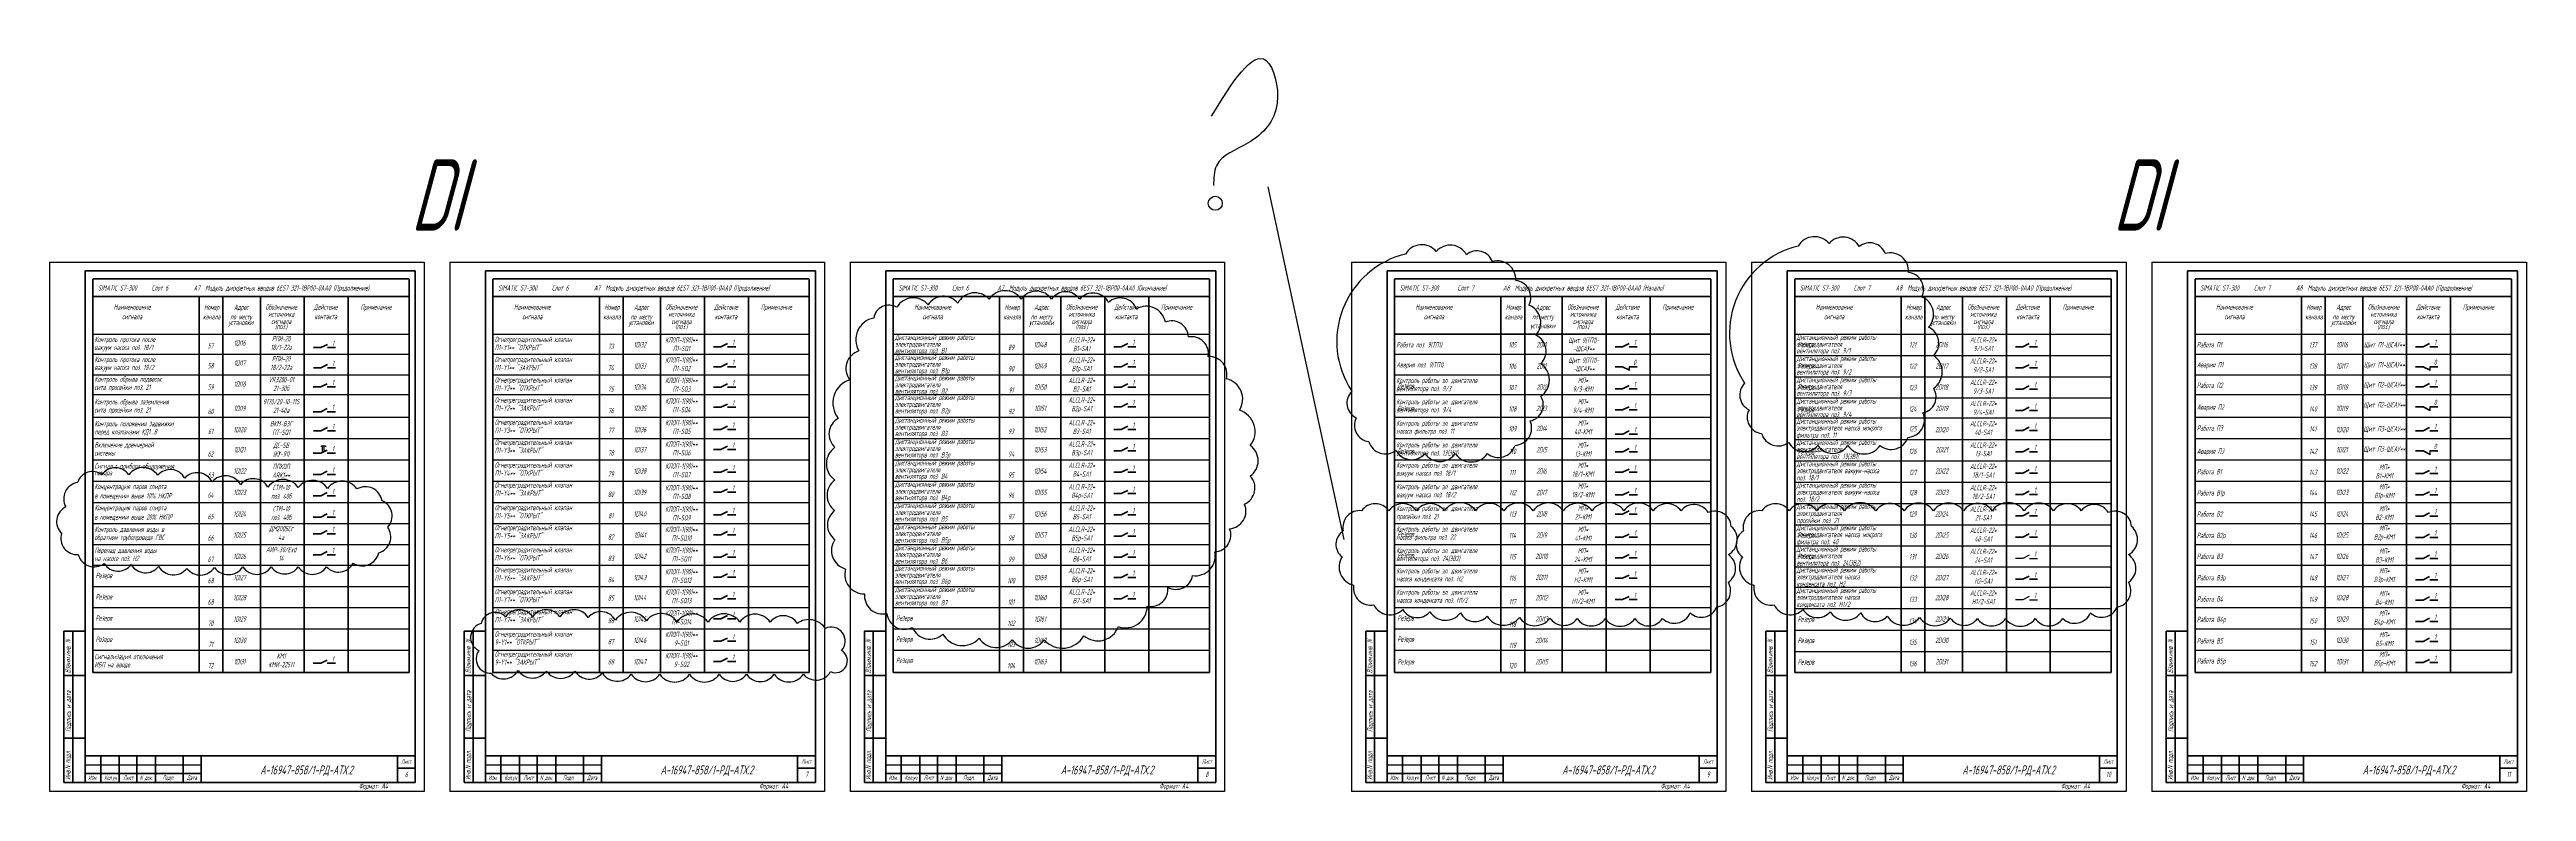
# Model space of a CAD drawing. Header units: millimetres. Extents: x -680 to 9204, y -4430 to 7779.
# Drawn here: x 2006 to 3395, y 2891 to 3307 of the extents above; entities that cross this region are included whole.
import ezdxf
from ezdxf.enums import TextEntityAlignment as Align

# ---------------------------------------------------------------- set-up
doc = ezdxf.new("R2010")
doc.units = ezdxf.units.MM
doc.layers.get('Defpoints').update_dxf_attribs({"color": 33})
for name, color, linetype, lineweight in [('Выноска', 137, 'Continuous', 20), ('Обводка', 6, 'Continuous', 25), ('Текст_КИП', 2, 'Continuous', 25)]:
    doc.layers.add(name, color=color, linetype=linetype, lineweight=lineweight)
doc.styles.add('Simplex', font='simplex.shx', dxfattribs={"width": 0.7, "oblique": 15})

msp = doc.modelspace()

# ---------------------------------------------------------------- linework, layer by layer
at = {"lineweight": 60}
for p, q in [((2026.496, 2895.566), (2026.496, 3182.566)), ((2026.496, 3182.566), (2211.496, 3182.566)), ((2211.496, 3182.566), (2211.496, 2895.566)), ((2250.901, 2895.566), (2250.901, 3182.566)), ((2250.901, 3182.566), (2435.901, 3182.566)), ((2435.901, 3182.566), (2435.901, 2895.566)), ((2475.307, 2895.566), (2475.307, 3182.566)), ((2475.307, 3182.566), (2660.307, 3182.566)), ((2660.307, 3182.566), (2660.307, 2895.566)), ((2756.383, 2895.566), (2756.383, 3182.566)), ((2756.383, 3182.566), (2941.383, 3182.566)), ((2941.383, 3182.566), (2941.383, 2895.566)), ((2980.788, 2895.566), (2980.788, 3182.566)), ((2980.788, 3182.566), (3165.788, 3182.566)), ((3165.788, 3182.566), (3165.788, 2895.566)), ((3205.194, 2895.566), (3205.194, 3182.566)), ((3205.194, 3182.566), (3390.194, 3182.566)), ((3390.194, 3182.566), (3390.194, 2895.566)), ((2014.496, 2895.566), (2014.496, 2980.566)), ((2026.496, 2980.566), (2014.496, 2980.566)), ((2019.496, 2895.566), (2019.496, 2980.566)), ((2238.901, 2895.566), (2238.901, 2980.566)), ((2250.901, 2980.566), (2238.901, 2980.566)), ((2243.901, 2895.566), (2243.901, 2980.566)), ((2463.307, 2895.566), (2463.307, 2980.566)), ((2475.307, 2980.566), (2463.307, 2980.566)), ((2468.307, 2895.566), (2468.307, 2980.566)), ((2744.383, 2895.566), (2744.383, 2980.566)), ((2756.383, 2980.566), (2744.383, 2980.566)), ((2749.383, 2895.566), (2749.383, 2980.566)), ((2968.788, 2895.566), (2968.788, 2980.566)), ((2980.788, 2980.566), (2968.788, 2980.566)), ((2973.788, 2895.566), (2973.788, 2980.566)), ((3193.194, 2895.566), (3193.194, 2980.566)), ((3205.194, 2980.566), (3193.194, 2980.566)), ((3198.194, 2895.566), (3198.194, 2980.566)), ((2026.496, 2955.566), (2014.496, 2955.566)), ((2250.901, 2955.566), (2238.901, 2955.566)), ((2475.307, 2955.566), (2463.307, 2955.566)), ((2756.383, 2955.566), (2744.383, 2955.566)), ((2980.788, 2955.566), (2968.788, 2955.566)), ((3205.194, 2955.566), (3193.194, 2955.566)), ((2026.496, 2920.566), (2014.496, 2920.566)), ((2250.901, 2920.566), (2238.901, 2920.566)), ((2475.307, 2920.566), (2463.307, 2920.566)), ((2756.383, 2920.566), (2744.383, 2920.566)), ((2980.788, 2920.566), (2968.788, 2920.566)), ((3205.194, 2920.566), (3193.194, 2920.566)), ((2211.496, 2910.566), (2026.496, 2910.566)), ((2035.17, 2910.566), (2035.17, 2895.566)), ((2045.531, 2910.566), (2045.531, 2895.566)), ((2055.479, 2910.566), (2055.479, 2895.566)), ((2065.932, 2910.566), (2065.932, 2895.566)), ((2081.496, 2910.566), (2081.496, 2895.566)), ((2091.496, 2910.566), (2091.496, 2895.566)), ((2201.496, 2910.566), (2201.496, 2895.566)), ((2201.496, 2903.566), (2211.496, 2903.566)), ((2435.901, 2910.566), (2250.901, 2910.566)), ((2259.576, 2910.566), (2259.576, 2895.566)), ((2269.936, 2910.566), (2269.936, 2895.566)), ((2279.885, 2910.566), (2279.885, 2895.566)), ((2290.338, 2910.566), (2290.338, 2895.566)), ((2305.901, 2910.566), (2305.901, 2895.566)), ((2315.901, 2910.566), (2315.901, 2895.566)), ((2425.901, 2910.566), (2425.901, 2895.566)), ((2425.901, 2903.566), (2435.901, 2903.566)), ((2660.307, 2910.566), (2475.307, 2910.566)), ((2483.982, 2910.566), (2483.982, 2895.566)), ((2494.342, 2910.566), (2494.342, 2895.566)), ((2504.291, 2910.566), (2504.291, 2895.566)), ((2514.743, 2910.566), (2514.743, 2895.566)), ((2530.307, 2910.566), (2530.307, 2895.566)), ((2540.307, 2910.566), (2540.307, 2895.566)), ((2650.307, 2910.566), (2650.307, 2895.566)), ((2650.307, 2903.566), (2660.307, 2903.566)), ((2941.383, 2910.566), (2756.383, 2910.566)), ((2765.057, 2910.566), (2765.057, 2895.566)), ((2775.418, 2910.566), (2775.418, 2895.566)), ((2785.366, 2910.566), (2785.366, 2895.566)), ((2795.819, 2910.566), (2795.819, 2895.566)), ((2811.383, 2910.566), (2811.383, 2895.566)), ((2821.383, 2910.566), (2821.383, 2895.566)), ((2931.383, 2910.566), (2931.383, 2895.566)), ((2931.383, 2903.566), (2941.383, 2903.566)), ((3165.788, 2910.566), (2980.788, 2910.566)), ((2989.463, 2910.566), (2989.463, 2895.566)), ((2999.823, 2910.566), (2999.823, 2895.566)), ((3009.772, 2910.566), (3009.772, 2895.566)), ((3020.225, 2910.566), (3020.225, 2895.566)), ((3035.788, 2910.566), (3035.788, 2895.566)), ((3045.788, 2910.566), (3045.788, 2895.566)), ((3155.788, 2910.566), (3155.788, 2895.566)), ((3155.788, 2903.566), (3165.788, 2903.566)), ((3390.194, 2910.566), (3205.194, 2910.566)), ((3213.869, 2910.566), (3213.869, 2895.566)), ((3224.229, 2910.566), (3224.229, 2895.566)), ((3234.178, 2910.566), (3234.178, 2895.566)), ((3244.63, 2910.566), (3244.63, 2895.566)), ((3260.194, 2910.566), (3260.194, 2895.566)), ((3270.194, 2910.566), (3270.194, 2895.566)), ((3380.194, 2910.566), (3380.194, 2895.566)), ((3380.194, 2903.566), (3390.194, 2903.566)), ((2026.496, 2895.566), (2014.496, 2895.566)), ((2026.496, 2900.566), (2091.496, 2900.566)), ((2211.496, 2895.566), (2026.496, 2895.566)), ((2250.901, 2895.566), (2238.901, 2895.566)), ((2250.901, 2900.566), (2315.901, 2900.566)), ((2435.901, 2895.566), (2250.901, 2895.566)), ((2475.307, 2895.566), (2463.307, 2895.566)), ((2475.307, 2900.566), (2540.307, 2900.566)), ((2660.307, 2895.566), (2475.307, 2895.566)), ((2756.383, 2895.566), (2744.383, 2895.566)), ((2756.383, 2900.566), (2821.383, 2900.566)), ((2941.383, 2895.566), (2756.383, 2895.566)), ((2980.788, 2895.566), (2968.788, 2895.566)), ((2980.788, 2900.566), (3045.788, 2900.566)), ((3165.788, 2895.566), (2980.788, 2895.566)), ((3205.194, 2895.566), (3193.194, 2895.566)), ((3205.194, 2900.566), (3270.194, 2900.566)), ((3390.194, 2895.566), (3205.194, 2895.566))]:
    msp.add_line(p, q, dxfattribs=at)
at = {"color": 1, "linetype": 'Continuous', "lineweight": 30}
for p, q in [((2030.696, 3147.051), (2208.039, 3147.051)), ((2255.102, 3147.051), (2432.444, 3147.051)), ((2479.507, 3147.051), (2656.85, 3147.051)), ((2984.989, 3147.051), (3162.331, 3147.051)), ((3209.394, 3147.051), (3386.737, 3147.051))]:
    msp.add_line(p, q, dxfattribs=at)
at = {"linetype": 'Continuous', "lineweight": 40}
for p, q in [((2158.588, 3139.543), (2154.444, 3139.543)), ((2162.234, 3141.365), (2158.588, 3139.543)), ((2162.317, 3139.543), (2166.874, 3139.543)), ((2382.904, 3140.069), (2378.761, 3140.069)), ((2386.551, 3141.891), (2382.904, 3140.069)), ((2386.634, 3140.069), (2391.191, 3140.069)), ((2607.31, 3140.069), (2603.167, 3140.069)), ((2610.956, 3141.891), (2607.31, 3140.069)), ((2611.039, 3140.069), (2615.597, 3140.069)), ((2888.386, 3140.069), (2884.242, 3140.069)), ((2892.032, 3141.891), (2888.386, 3140.069)), ((2892.115, 3140.069), (2896.673, 3140.069)), ((3337.197, 3140.069), (3333.054, 3140.069)), ((3340.843, 3141.891), (3337.197, 3140.069)), ((3340.926, 3140.069), (3345.484, 3140.069)), ((2158.588, 3128.278), (2154.444, 3128.278)), ((2162.234, 3130.1), (2158.588, 3128.278)), ((2162.317, 3128.278), (2166.874, 3128.278)), ((2382.904, 3128.827), (2378.761, 3128.827)), ((2386.551, 3130.649), (2382.904, 3128.827)), ((2386.634, 3128.827), (2391.191, 3128.827)), ((2607.31, 3128.827), (2603.167, 3128.827)), ((2610.956, 3130.649), (2607.31, 3128.827)), ((2611.039, 3128.827), (2615.597, 3128.827)), ((2888.386, 3128.827), (2884.242, 3128.827)), ((2892.353, 3126.844), (2888.386, 3128.827)), ((2892.115, 3128.827), (2896.673, 3128.827)), ((3337.197, 3128.827), (3333.054, 3128.827)), ((3341.164, 3126.844), (3337.197, 3128.827)), ((3340.926, 3128.827), (3345.484, 3128.827)), ((2158.499, 3117.474), (2154.355, 3117.474)), ((2162.145, 3119.296), (2158.499, 3117.474)), ((2162.228, 3117.474), (2166.786, 3117.474)), ((2382.904, 3117.351), (2378.761, 3117.351)), ((2386.551, 3119.173), (2382.904, 3117.351)), ((2386.634, 3117.351), (2391.191, 3117.351)), ((2607.31, 3117.351), (2603.167, 3117.351)), ((2610.956, 3119.173), (2607.31, 3117.351)), ((2611.039, 3117.351), (2615.597, 3117.351)), ((3337.197, 3117.585), (3333.054, 3117.585)), ((3340.843, 3119.407), (3337.197, 3117.585)), ((3340.926, 3117.585), (3345.484, 3117.585)), ((2158.499, 3103.609), (2154.355, 3103.609)), ((2162.145, 3105.431), (2158.499, 3103.609)), ((2162.228, 3103.609), (2166.786, 3103.609)), ((2382.904, 3106.109), (2378.761, 3106.109)), ((2386.551, 3107.931), (2382.904, 3106.109)), ((2386.634, 3106.109), (2391.191, 3106.109)), ((2607.31, 3106.343), (2603.167, 3106.343)), ((2610.956, 3108.165), (2607.31, 3106.343)), ((2611.039, 3106.343), (2615.597, 3106.343)), ((3337.197, 3106.343), (3333.054, 3106.343)), ((3341.164, 3104.36), (3337.197, 3106.343)), ((3340.926, 3106.343), (3345.484, 3106.343)), ((2158.588, 3092.939), (2154.444, 3092.939)), ((2162.234, 3094.761), (2158.588, 3092.939)), ((2162.317, 3092.939), (2166.874, 3092.939)), ((2382.904, 3093.612), (2378.761, 3093.612)), ((2386.551, 3095.435), (2382.904, 3093.612)), ((2386.551, 3084.193), (2382.904, 3082.37)), ((2386.634, 3093.612), (2391.191, 3093.612)), ((2607.31, 3093.612), (2603.167, 3093.612)), ((2610.956, 3095.435), (2607.31, 3093.612)), ((2610.956, 3083.448), (2607.31, 3081.626)), ((2611.039, 3093.612), (2615.597, 3093.612)), ((2888.475, 3091.017), (2884.331, 3091.017)), ((2892.121, 3092.839), (2888.475, 3091.017)), ((2892.204, 3091.017), (2896.762, 3091.017)), ((3112.792, 3093.111), (3108.648, 3093.111)), ((3116.438, 3094.933), (3112.792, 3093.111)), ((3116.521, 3093.111), (3121.078, 3093.111)), ((3337.197, 3092.868), (3333.054, 3092.868)), ((3340.843, 3094.69), (3337.197, 3092.868)), ((3340.926, 3092.868), (3345.484, 3092.868)), ((2158.499, 3080.305), (2154.355, 3080.305)), ((2162.145, 3082.128), (2158.499, 3080.305)), ((2162.145, 3070.217), (2158.499, 3068.394)), ((2162.228, 3080.305), (2166.786, 3080.305)), ((2382.904, 3082.37), (2378.761, 3082.37)), ((2382.904, 3069.64), (2378.761, 3069.64)), ((2386.551, 3071.462), (2382.904, 3069.64)), ((2386.634, 3082.37), (2391.191, 3082.37)), ((2386.634, 3069.64), (2391.191, 3069.64)), ((2607.31, 3081.626), (2603.167, 3081.626)), ((2607.31, 3069.64), (2603.167, 3069.64)), ((2610.956, 3071.462), (2607.31, 3069.64)), ((2611.039, 3081.626), (2615.597, 3081.626)), ((2611.039, 3069.64), (2615.597, 3069.64)), ((2888.386, 3069.64), (2884.242, 3069.64)), ((2892.032, 3071.462), (2888.386, 3069.64)), ((2892.115, 3069.64), (2896.673, 3069.64)), ((3112.792, 3069.139), (3108.648, 3069.139)), ((3116.438, 3070.961), (3112.792, 3069.139)), ((3116.521, 3069.139), (3121.078, 3069.139)), ((3337.197, 3081.626), (3333.054, 3081.626)), ((3341.164, 3079.644), (3337.197, 3081.626)), ((3340.843, 3070.718), (3337.197, 3068.896)), ((3340.926, 3081.626), (3345.484, 3081.626)), ((2158.499, 3068.394), (2154.355, 3068.394)), ((2158.499, 3056.408), (2154.355, 3056.408)), ((2162.145, 3058.23), (2158.499, 3056.408)), ((2162.228, 3068.394), (2166.786, 3068.394)), ((2162.228, 3056.408), (2166.786, 3056.408)), ((2382.904, 3058.398), (2378.761, 3058.398)), ((2386.551, 3060.22), (2382.904, 3058.398)), ((2386.634, 3058.398), (2391.191, 3058.398)), ((2607.31, 3057.654), (2603.167, 3057.654)), ((2610.956, 3059.476), (2607.31, 3057.654)), ((2611.039, 3057.654), (2615.597, 3057.654)), ((2888.475, 3056.91), (2884.331, 3056.91)), ((2892.121, 3058.732), (2888.475, 3056.91)), ((2892.204, 3056.91), (2896.762, 3056.91)), ((3112.792, 3057.152), (3108.648, 3057.152)), ((3116.438, 3058.975), (3112.792, 3057.152)), ((3116.521, 3057.152), (3121.078, 3057.152)), ((3337.197, 3068.896), (3333.054, 3068.896)), ((3337.197, 3056.91), (3333.054, 3056.91)), ((3340.843, 3058.732), (3337.197, 3056.91)), ((3340.926, 3068.896), (3345.484, 3068.896)), ((3340.926, 3056.91), (3345.484, 3056.91)), ((2158.499, 3044.503), (2154.355, 3044.503)), ((2162.145, 3046.325), (2158.499, 3044.503)), ((2162.228, 3044.503), (2166.786, 3044.503)), ((2382.904, 3045.749), (2378.761, 3045.749)), ((2386.551, 3047.571), (2382.904, 3045.749)), ((2386.634, 3045.749), (2391.191, 3045.749)), ((2607.31, 3045.749), (2603.167, 3045.749)), ((2610.956, 3047.571), (2607.31, 3045.749)), ((2611.039, 3045.749), (2615.597, 3045.749)), ((2888.386, 3046.13), (2884.242, 3046.13)), ((2892.032, 3047.952), (2888.386, 3046.13)), ((2892.115, 3046.13), (2896.673, 3046.13)), ((3112.792, 3045.166), (3108.648, 3045.166)), ((3116.438, 3046.988), (3112.792, 3045.166)), ((3116.521, 3045.166), (3121.078, 3045.166)), ((3337.197, 3045.004), (3333.054, 3045.004)), ((3340.843, 3046.827), (3337.197, 3045.004)), ((3340.926, 3045.004), (3345.484, 3045.004)), ((2158.499, 3035.131), (2154.355, 3035.131)), ((2162.145, 3036.953), (2158.499, 3035.131)), ((2162.228, 3035.131), (2166.786, 3035.131)), ((2382.904, 3034.507), (2378.761, 3034.507)), ((2386.551, 3036.329), (2382.904, 3034.507)), ((2386.634, 3034.507), (2391.191, 3034.507)), ((2607.31, 3033.843), (2603.167, 3033.843)), ((2610.956, 3035.666), (2607.31, 3033.843)), ((2611.039, 3033.843), (2615.597, 3033.843)), ((3337.197, 3033.099), (3333.054, 3033.099)), ((3340.843, 3034.921), (3337.197, 3033.099)), ((3340.926, 3033.099), (3345.484, 3033.099)), ((2158.499, 3023.364), (2154.355, 3023.364)), ((2162.145, 3025.186), (2158.499, 3023.364)), ((2162.228, 3023.364), (2166.786, 3023.364)), ((2382.904, 3022.077), (2378.761, 3022.077)), ((2386.551, 3023.899), (2382.904, 3022.077)), ((2386.634, 3022.077), (2391.191, 3022.077)), ((2607.31, 3022.077), (2603.167, 3022.077)), ((2610.956, 3023.899), (2607.31, 3022.077)), ((2611.039, 3022.077), (2615.597, 3022.077)), ((3337.197, 3021.333), (3333.054, 3021.333)), ((3340.843, 3023.155), (3337.197, 3021.333)), ((3340.926, 3021.333), (3345.484, 3021.333)), ((2382.904, 3010.835), (2378.761, 3010.835)), ((2386.551, 3012.657), (2382.904, 3010.835)), ((2386.551, 3000.451), (2382.904, 2998.629)), ((2386.634, 3010.835), (2391.191, 3010.835)), ((2607.31, 3010.615), (2603.167, 3010.615)), ((2610.956, 3012.437), (2607.31, 3010.615)), ((2610.956, 3000.451), (2607.31, 2998.629)), ((2611.039, 3010.615), (2615.597, 3010.615)), ((2888.386, 3010.176), (2884.242, 3010.176)), ((2892.032, 3011.998), (2888.386, 3010.176)), ((2892.032, 3000.012), (2888.386, 2998.19)), ((2892.115, 3010.176), (2896.673, 3010.176)), ((3112.792, 3009.589), (3108.648, 3009.589)), ((3116.438, 3011.411), (3112.792, 3009.589)), ((3116.521, 3009.589), (3121.078, 3009.589)), ((3337.197, 3009.346), (3333.054, 3009.346)), ((3340.843, 3011.169), (3337.197, 3009.346)), ((3340.843, 2999.707), (3337.197, 2997.885)), ((3340.926, 3009.346), (3345.484, 3009.346)), ((2382.904, 2998.629), (2378.761, 2998.629)), ((2382.904, 2987.387), (2378.761, 2987.387)), ((2386.551, 2989.209), (2382.904, 2987.387)), ((2386.634, 2998.629), (2391.191, 2998.629)), ((2386.634, 2987.387), (2391.191, 2987.387)), ((2607.31, 2998.629), (2603.167, 2998.629)), ((2611.039, 2998.629), (2615.597, 2998.629)), ((2888.386, 2998.19), (2884.242, 2998.19)), ((2892.115, 2998.19), (2896.673, 2998.19)), ((3337.197, 2997.885), (3333.054, 2997.885)), ((3337.197, 2985.899), (3333.054, 2985.899)), ((3340.843, 2987.721), (3337.197, 2985.899)), ((3340.926, 2997.885), (3345.484, 2997.885)), ((3340.926, 2985.899), (3345.484, 2985.899)), ((2382.904, 2974.818), (2378.761, 2974.818)), ((2386.551, 2976.641), (2382.904, 2974.818)), ((2386.634, 2974.818), (2391.191, 2974.818)), ((3337.197, 2974.749), (3333.054, 2974.749)), ((3340.843, 2976.571), (3337.197, 2974.749)), ((3340.926, 2974.749), (3345.484, 2974.749)), ((2158.499, 2962.464), (2154.355, 2962.464)), ((2162.145, 2964.286), (2158.499, 2962.464)), ((2162.228, 2962.464), (2166.786, 2962.464)), ((2382.904, 2963.577), (2378.761, 2963.577)), ((2386.551, 2965.399), (2382.904, 2963.577)), ((2386.634, 2963.577), (2391.191, 2963.577)), ((3337.197, 2962.844), (3333.054, 2962.844)), ((3340.843, 2964.666), (3337.197, 2962.844)), ((3340.926, 2962.844), (3345.484, 2962.844))]:
    msp.add_line(p, q, dxfattribs=at)
for p, q in [((2892.115, 3128.827), (2892.115, 3126.659)), ((3340.926, 3128.827), (3340.926, 3126.659)), ((3340.926, 3106.343), (3340.926, 3104.175)), ((2158.797, 3084.444), (2161.112, 3084.444)), ((2158.797, 3084.444), (2158.797, 3083.904)), ((2159.579, 3080.845), (2159.579, 3084.444)), ((2160.327, 3084.444), (2160.327, 3081.219)), ((2161.112, 3084.444), (2161.112, 3083.904)), ((3340.926, 3081.626), (3340.926, 3079.458))]:
    msp.add_line(p, q)
at = {"layer": 'Defpoints', "color": 2}
msp.add_line((2732.407, 3031.964), (2689.71, 3229.813), dxfattribs=at)
at = {"layer": 'Defpoints'}
for p, q in [((2006.483, 3187.566), (2006.483, 2890.566)), ((2006.483, 3187.566), (2216.496, 3187.566)), ((2216.496, 3187.566), (2216.496, 2890.566)), ((2230.888, 3187.566), (2230.888, 2890.566)), ((2230.888, 3187.566), (2440.901, 3187.566)), ((2440.901, 3187.566), (2440.901, 2890.566)), ((2455.294, 3187.566), (2455.294, 2890.566)), ((2455.294, 3187.566), (2665.307, 3187.566)), ((2665.307, 3187.566), (2665.307, 2890.566)), ((2736.37, 3187.566), (2736.37, 2890.566)), ((2736.37, 3187.566), (2946.383, 3187.566)), ((2946.383, 3187.566), (2946.383, 2890.566)), ((2960.775, 3187.566), (2960.775, 2890.566)), ((2960.775, 3187.566), (3170.788, 3187.566)), ((3170.788, 3187.566), (3170.788, 2890.566)), ((3185.181, 3187.566), (3185.181, 2890.566)), ((3185.181, 3187.566), (3395.194, 3187.566)), ((3395.194, 3187.566), (3395.194, 2890.566)), ((3112.792, 3021.356), (3108.648, 3021.356)), ((3116.438, 3023.178), (3112.792, 3021.356)), ((3116.521, 3021.356), (3121.078, 3021.356)), ((3116.438, 2999.95), (3112.792, 2998.128)), ((3112.792, 2998.128), (3108.648, 2998.128)), ((3116.521, 2998.128), (3121.078, 2998.128)), ((2216.483, 2890.566), (2006.483, 2890.566)), ((2440.888, 2890.566), (2230.888, 2890.566)), ((2665.294, 2890.566), (2455.294, 2890.566)), ((2946.37, 2890.566), (2736.37, 2890.566)), ((3170.775, 2890.566), (2960.775, 2890.566)), ((3395.181, 2890.566), (3185.181, 2890.566))]:
    msp.add_line(p, q, dxfattribs=at)
at = {"layer": 'Defpoints', "linetype": 'Continuous', "lineweight": 40}
for p, q in [((3112.792, 3140.069), (3108.648, 3140.069)), ((3116.438, 3141.891), (3112.792, 3140.069)), ((3116.521, 3140.069), (3121.078, 3140.069)), ((3112.792, 3128.163), (3108.648, 3128.163)), ((3116.438, 3129.986), (3112.792, 3128.163)), ((3116.521, 3128.163), (3121.078, 3128.163)), ((2888.386, 3116.478), (2884.242, 3116.478)), ((2892.032, 3118.3), (2888.386, 3116.478)), ((2892.115, 3116.478), (2896.673, 3116.478)), ((3112.792, 3116.258), (3108.648, 3116.258)), ((3116.438, 3118.08), (3112.792, 3116.258)), ((3116.521, 3116.258), (3121.078, 3116.258)), ((2888.386, 3104.573), (2884.242, 3104.573)), ((2892.032, 3106.395), (2888.386, 3104.573)), ((2892.115, 3104.573), (2896.673, 3104.573)), ((3112.792, 3104.353), (3108.648, 3104.353)), ((3116.438, 3106.175), (3112.792, 3104.353)), ((3116.521, 3104.353), (3121.078, 3104.353)), ((3116.438, 3082.947), (3112.792, 3081.125)), ((2888.475, 3081.102), (2884.331, 3081.102)), ((2892.121, 3082.924), (2888.475, 3081.102)), ((2892.204, 3081.102), (2896.762, 3081.102)), ((3112.792, 3081.125), (3108.648, 3081.125)), ((3116.521, 3081.125), (3121.078, 3081.125)), ((2888.475, 3033.157), (2884.331, 3033.157)), ((2892.121, 3034.979), (2888.475, 3033.157)), ((2892.204, 3033.157), (2896.762, 3033.157)), ((3112.792, 3033.261), (3108.648, 3033.261)), ((3116.438, 3035.083), (3112.792, 3033.261)), ((3116.521, 3033.261), (3121.078, 3033.261)), ((2888.386, 3021.638), (2884.242, 3021.638)), ((2892.032, 3023.46), (2888.386, 3021.638)), ((2892.115, 3021.638), (2896.673, 3021.638))]:
    msp.add_line(p, q, dxfattribs=at)
at = {"layer": 'Defpoints'}
msp.add_lwpolyline([(2783.985, 3193.463, 0.52056705), (2766.669, 3192.051, 0.52056705), (2766.669, 3192.051, 0.52056705), (2736.632, 3115.067, 0.52056705), (2736.632, 3115.067, 0.52056705), (2739.106, 3100.235, 0.52056705), (2739.106, 3100.235, 0.52056705), (2746.174, 3086.816, 0.52056705), (2746.174, 3086.816, 0.52056705), (2761.369, 3081.872, 0.52056705), (2761.369, 3081.872, 0.52056705), (2777.624, 3080.106, 0.52056705), (2777.624, 3080.106, 0.52056705), (2794.586, 3080.106, 0.52056705), (2794.586, 3080.106, 0.52056705), (2812.609, 3080.106, 0.52056705), (2812.609, 3080.106, 0.52056705), (2828.157, 3084.697, 0.52056705), (2828.157, 3084.697, 0.52056705), (2836.638, 3098.469, 0.52056705), (2836.638, 3098.469, 0.52056705), (2842.646, 3112.241, 0.52056705), (2842.646, 3112.241, 0.52056705), (2842.646, 3130.605, 0.52056705), (2842.646, 3130.605, 0.52056705), (2839.819, 3146.496, 0.52056705), (2839.819, 3146.496, 0.52056705), (2835.932, 3163.446, 0.52056705), (2835.932, 3163.446, 0.52056705), (2828.511, 3177.219, 0.52056705), (2828.511, 3177.219, 0.52056705), (2815.436, 3187.813, 0.52056705), (2815.436, 3187.813, 0.52056705), (2800.947, 3191.697, 0.52056705), (2800.947, 3191.697, 0.52056705)], format="xyb", close=True, dxfattribs=at)
at = {"layer": 'Defpoints', "color": 1}
msp.add_lwpolyline([(3004.19, 3197.97, 0.52056705), (2986.875, 3196.557, 0.52056705), (2986.875, 3196.557, 0.52056705), (2956.838, 3119.573, 0.52056705), (2956.838, 3119.573, 0.52056705), (2959.311, 3104.741, 0.52056705), (2959.311, 3104.741, 0.52056705), (2966.379, 3091.322, 0.52056705), (2966.379, 3091.322, 0.52056705), (2981.574, 3086.378, 0.52056705), (2981.574, 3086.378, 0.52056705), (2997.829, 3084.612, 0.52056705), (2997.829, 3084.612, 0.52056705), (3014.792, 3084.612, 0.52056705), (3014.792, 3084.612, 0.52056705), (3032.814, 3084.612, 0.52056705), (3032.814, 3084.612, 0.52056705), (3048.363, 3089.203, 0.52056705), (3048.363, 3089.203, 0.52056705), (3056.844, 3102.976, 0.52056705), (3056.844, 3102.976, 0.52056705), (3062.851, 3116.748, 0.52056705), (3062.851, 3116.748, 0.52056705), (3062.851, 3135.111, 0.52056705), (3062.851, 3135.111, 0.52056705), (3060.024, 3151.002, 0.52056705), (3060.024, 3151.002, 0.52056705), (3056.137, 3167.953, 0.52056705), (3056.137, 3167.953, 0.52056705), (3048.716, 3181.725, 0.52056705), (3048.716, 3181.725, 0.52056705), (3035.641, 3192.319, 0.52056705), (3035.641, 3192.319, 0.52056705), (3021.152, 3196.204, 0.52056705), (3021.152, 3196.204, 0.52056705)], format="xyb", close=True, dxfattribs=at)
at = {"layer": 'Defpoints', "color": 2}
for points in [[(2468.544, 3156.172, 0.52056705), (2460.229, 3137.705, 0.52056705), (2460.229, 3137.705, 0.52056705), (2455.147, 3121.547, 0.52056705), (2455.147, 3121.547, 0.52056705), (2448.679, 3099.849, 0.52056705), (2448.679, 3099.849, 0.52056705), (2446.831, 3083.691, 0.52056705), (2446.831, 3083.691, 0.52056705), (2446.831, 3065.225, 0.52056705), (2446.831, 3065.225, 0.52056705), (2446.831, 3048.143, 0.52056705), (2446.831, 3048.143, 0.52056705), (2446.831, 3031.985, 0.52056705), (2446.831, 3031.985, 0.52056705), (2452.837, 3015.365, 0.52056705), (2452.837, 3015.365, 0.52056705), (2463.463, 3001.515, 0.52056705), (2463.463, 3001.515, 0.52056705), (2475.936, 2990.435, 0.52056705), (2475.936, 2990.435, 0.52056705), (2490.257, 2982.587, 0.52056705), (2490.257, 2982.587, 0.52056705), (2507.35, 2978.894, 0.52056705), (2507.35, 2978.894, 0.52056705), (2527.677, 2976.586, 0.52056705), (2527.677, 2976.586, 0.52056705), (2546.156, 2975.662, 0.52056705), (2546.156, 2975.662, 0.52056705), (2564.173, 2975.662, 0.52056705), (2564.173, 2975.662, 0.52056705), (2586.348, 2977.971, 0.52056705), (2586.348, 2977.971, 0.52056705), (2605.751, 2983.049, 0.52056705), (2605.751, 2983.049, 0.52056705), (2621.921, 2994.59, 0.52056705), (2621.921, 2994.59, 0.52056705), (2633.47, 3005.209, 0.52056705), (2633.47, 3005.209, 0.52056705), (2647.329, 3011.672, 0.52056705), (2647.329, 3011.672, 0.52056705), (2659.803, 3025.06, 0.52056705), (2659.803, 3025.06, 0.52056705), (2668.118, 3037.987, 0.52056705), (2668.118, 3037.987, 0.52056705), (2676.434, 3051.836, 0.52056705), (2676.434, 3051.836, 0.52056705), (2679.668, 3067.533, 0.52056705), (2679.668, 3067.533, 0.52056705), (2679.668, 3084.614, 0.52056705), (2679.668, 3084.614, 0.52056705), (2673.662, 3104.466, 0.52056705), (2673.662, 3104.466, 0.52056705), (2666.27, 3122.009, 0.52056705), (2666.27, 3122.009, 0.52056705), (2656.107, 3134.474, 0.52056705), (2656.107, 3134.474, 0.52056705), (2645.019, 3145.554, 0.52056705), (2645.019, 3145.554, 0.52056705), (2632.084, 3153.864, 0.52056705), (2632.084, 3153.864, 0.52056705), (2615.915, 3161.25, 0.52056705), (2615.915, 3161.25, 0.52056705), (2600.208, 3164.944, 0.52056705), (2600.208, 3164.944, 0.52056705), (2584.038, 3166.79, 0.52056705), (2584.038, 3166.79, 0.52056705), (2568.331, 3166.79, 0.52056705), (2568.331, 3166.79, 0.52056705), (2551.238, 3166.79, 0.52056705), (2551.238, 3166.79, 0.52056705), (2533.221, 3166.79, 0.52056705), (2533.221, 3166.79, 0.52056705), (2515.666, 3164.482, 0.52056705), (2515.666, 3164.482, 0.52056705), (2499.035, 3163.559, 0.52056705), (2499.035, 3163.559, 0.52056705), (2481.48, 3162.174, 0.52056705), (2481.48, 3162.174, 0.52056705)], [(2022.249, 3063.99, 0.52056705), (2015.615, 3050.201, 0.52056705), (2015.615, 3050.201, 0.52056705), (2013.227, 3035.351, 0.52056705), (2013.227, 3035.351, 0.52056705), (2022.514, 3023.418, 0.52056705), (2022.514, 3023.418, 0.52056705), (2037.109, 3018.38, 0.52056705), (2037.109, 3018.38, 0.52056705), (2052.234, 3017.85, 0.52056705), (2052.234, 3017.85, 0.52056705), (2067.624, 3016.789, 0.52056705), (2067.624, 3016.789, 0.52056705), (2083.546, 3015.728, 0.52056705), (2083.546, 3015.728, 0.52056705), (2098.936, 3016.259, 0.52056705), (2098.936, 3016.259, 0.52056705), (2114.857, 3016.524, 0.52056705), (2114.857, 3016.524, 0.52056705), (2130.779, 3016.524, 0.52056705), (2130.779, 3016.524, 0.52056705), (2145.904, 3016.524, 0.52056705), (2145.904, 3016.524, 0.52056705), (2161.825, 3016.524, 0.52056705), (2161.825, 3016.524, 0.52056705), (2176.719, 3018.648, 0.52056705), (2176.719, 3018.648, 0.52056705), (2191.048, 3024.482, 0.52056705), (2191.048, 3024.482, 0.52056705), (2196.09, 3038.802, 0.52056705), (2196.09, 3038.802, 0.52056705), (2192.906, 3053.651, 0.52056705), (2192.906, 3053.651, 0.52056705), (2178.842, 3060.281, 0.52056705), (2178.842, 3060.281, 0.52056705), (2162.39, 3060.546, 0.52056705), (2162.39, 3060.546, 0.52056705), (2145.938, 3061.076, 0.52056705), (2145.938, 3061.076, 0.52056705), (2128.955, 3061.341, 0.52056705), (2128.955, 3061.341, 0.52056705), (2113.565, 3062.667, 0.52056705), (2113.565, 3062.667, 0.52056705), (2097.643, 3064.258, 0.52056705), (2097.643, 3064.258, 0.52056705), (2082.253, 3066.38, 0.52056705), (2082.253, 3066.38, 0.52056705), (2067.128, 3067.971, 0.52056705), (2067.128, 3067.971, 0.52056705), (2050.941, 3068.236, 0.52056705), (2050.941, 3068.236, 0.52056705), (2035.816, 3068.236, 0.52056705), (2035.816, 3068.236, 0.52056705)], [(2731.167, 3022.148, 0.52056705), (2737.641, 3006.297, 0.52056705), (2737.641, 3006.297, 0.52056705), (2748.971, 2995.298, 0.52056705), (2748.971, 2995.298, 0.52056705), (2765.158, 2992.71, 0.52056705), (2765.158, 2992.71, 0.52056705), (2780.373, 2991.416, 0.52056705), (2780.373, 2991.416, 0.52056705), (2797.53, 2990.769, 0.52056705), (2797.53, 2990.769, 0.52056705), (2812.421, 2988.828, 0.52056705), (2812.421, 2988.828, 0.52056705), (2830.55, 2988.181, 0.52056705), (2830.55, 2988.181, 0.52056705), (2847.707, 2987.857, 0.52056705), (2847.707, 2987.857, 0.52056705), (2862.922, 2987.534, 0.52056705), (2862.922, 2987.534, 0.52056705), (2878.785, 2987.534, 0.52056705), (2878.785, 2987.534, 0.52056705), (2895.295, 2987.534, 0.52056705), (2895.295, 2987.534, 0.52056705), (2910.833, 2987.534, 0.52056705), (2910.833, 2987.534, 0.52056705), (2926.372, 2990.769, 0.52056705), (2926.372, 2990.769, 0.52056705), (2941.263, 2994.004, 0.52056705), (2941.263, 2994.004, 0.52056705), (2947.738, 3007.914, 0.52056705), (2947.738, 3007.914, 0.52056705), (2947.738, 3023.442, 0.52056705), (2947.738, 3023.442, 0.52056705), (2949.356, 3039.294, 0.52056705), (2949.356, 3039.294, 0.52056705), (2936.407, 3047.058, 0.52056705), (2936.407, 3047.058, 0.52056705), (2921.192, 3048.029, 0.52056705), (2921.192, 3048.029, 0.52056705), (2905.654, 3048.029, 0.52056705), (2905.654, 3048.029, 0.52056705), (2889.144, 3048.029, 0.52056705), (2889.144, 3048.029, 0.52056705), (2871.339, 3048.029, 0.52056705), (2871.339, 3048.029, 0.52056705), (2855.153, 3048.029, 0.52056705), (2855.153, 3048.029, 0.52056705), (2838.319, 3048.029, 0.52056705), (2838.319, 3048.029, 0.52056705), (2821.809, 3048.029, 0.52056705), (2821.809, 3048.029, 0.52056705), (2805.947, 3048.029, 0.52056705), (2805.947, 3048.029, 0.52056705), (2788.466, 3048.029, 0.52056705), (2788.466, 3048.029, 0.52056705), (2772.927, 3048.029, 0.52056705), (2772.927, 3048.029, 0.52056705), (2757.388, 3048.029, 0.52056705), (2757.388, 3048.029, 0.52056705), (2742.173, 3048.029, 0.52056705), (2742.173, 3048.029, 0.52056705), (2731.814, 3036.706, 0.52056705), (2731.814, 3036.706, 0.52056705)], [(2955.572, 3022.148, 0.52056705), (2962.047, 3006.297, 0.52056705), (2962.047, 3006.297, 0.52056705), (2973.377, 2995.298, 0.52056705), (2973.377, 2995.298, 0.52056705), (2989.563, 2992.71, 0.52056705), (2989.563, 2992.71, 0.52056705), (3004.778, 2991.416, 0.52056705), (3004.778, 2991.416, 0.52056705), (3021.936, 2990.769, 0.52056705), (3021.936, 2990.769, 0.52056705), (3036.827, 2988.828, 0.52056705), (3036.827, 2988.828, 0.52056705), (3054.955, 2988.181, 0.52056705), (3054.955, 2988.181, 0.52056705), (3072.113, 2987.857, 0.52056705), (3072.113, 2987.857, 0.52056705), (3087.328, 2987.534, 0.52056705), (3087.328, 2987.534, 0.52056705), (3103.19, 2987.534, 0.52056705), (3103.19, 2987.534, 0.52056705), (3119.7, 2987.534, 0.52056705), (3119.7, 2987.534, 0.52056705), (3135.239, 2987.534, 0.52056705), (3135.239, 2987.534, 0.52056705), (3150.778, 2990.769, 0.52056705), (3150.778, 2990.769, 0.52056705), (3165.669, 2994.004, 0.52056705), (3165.669, 2994.004, 0.52056705), (3172.143, 3007.914, 0.52056705), (3172.143, 3007.914, 0.52056705), (3172.143, 3023.442, 0.52056705), (3172.143, 3023.442, 0.52056705), (3173.762, 3039.294, 0.52056705), (3173.762, 3039.294, 0.52056705), (3160.813, 3047.058, 0.52056705), (3160.813, 3047.058, 0.52056705), (3145.598, 3048.029, 0.52056705), (3145.598, 3048.029, 0.52056705), (3130.059, 3048.029, 0.52056705), (3130.059, 3048.029, 0.52056705), (3113.549, 3048.029, 0.52056705), (3113.549, 3048.029, 0.52056705), (3095.745, 3048.029, 0.52056705), (3095.745, 3048.029, 0.52056705), (3079.558, 3048.029, 0.52056705), (3079.558, 3048.029, 0.52056705), (3062.725, 3048.029, 0.52056705), (3062.725, 3048.029, 0.52056705), (3046.215, 3048.029, 0.52056705), (3046.215, 3048.029, 0.52056705), (3030.352, 3048.029, 0.52056705), (3030.352, 3048.029, 0.52056705), (3012.871, 3048.029, 0.52056705), (3012.871, 3048.029, 0.52056705), (2997.333, 3048.029, 0.52056705), (2997.333, 3048.029, 0.52056705), (2981.794, 3048.029, 0.52056705), (2981.794, 3048.029, 0.52056705), (2966.579, 3048.029, 0.52056705), (2966.579, 3048.029, 0.52056705), (2956.22, 3036.706, 0.52056705), (2956.22, 3036.706, 0.52056705)], [(2254.095, 2956.883, 0.52056705), (2269.166, 2958.525, 0.52056705), (2269.166, 2958.525, 0.52056705), (2285.125, 2958.154, 0.52056705), (2285.125, 2958.154, 0.52056705), (2301.084, 2958.154, 0.52056705), (2301.084, 2958.154, 0.52056705), (2316.301, 2957.042, 0.52056705), (2316.301, 2957.042, 0.52056705), (2332.631, 2956.3, 0.52056705), (2332.631, 2956.3, 0.52056705), (2348.59, 2956.3, 0.52056705), (2348.59, 2956.3, 0.52056705), (2365.291, 2956.3, 0.52056705), (2365.291, 2956.3, 0.52056705), (2381.993, 2956.3, 0.52056705), (2381.993, 2956.3, 0.52056705), (2397.209, 2956.3, 0.52056705), (2397.209, 2956.3, 0.52056705), (2412.797, 2956.3, 0.52056705), (2412.797, 2956.3, 0.52056705), (2429.127, 2956.3, 0.52056705), (2429.127, 2956.3, 0.52056705), (2444.344, 2957.784, 0.52056705), (2444.344, 2957.784, 0.94346717), (2450.54, 2969.652, 0.52056705), (2450.54, 2969.652, 0.81464846), (2441.375, 2982.06, 0.52056705), (2441.375, 2982.06, 0.42936436), (2425.787, 2984.858, 0.52056705), (2425.787, 2984.858, 0.52056705), (2410.57, 2985.6, 0.52056705), (2410.57, 2985.6, 0.52056705), (2393.498, 2985.6, 0.52056705), (2393.498, 2985.6, 0.52056705), (2375.683, 2985.6, 0.52056705), (2375.683, 2985.6, 0.52056705), (2358.24, 2985.6, 0.52056705), (2358.24, 2985.6, 0.52056705), (2341.167, 2986.342, 0.52056705), (2341.167, 2986.342, 0.52056705), (2323.724, 2986.713, 0.52056705), (2323.724, 2986.713, 0.52056705), (2308.507, 2988.196, 0.52056705), (2308.507, 2988.196, 0.52056705), (2292.548, 2988.567, 0.52056705), (2292.548, 2988.567, 0.52056705), (2277.331, 2988.567, 0.52056705), (2277.331, 2988.567, 0.52056705), (2262.115, 2988.567, 0.52056705), (2262.115, 2988.567, 0.58837968), (2248.481, 2984.858, 0.52056705), (2248.481, 2984.858, 0.68607922), (2247.123, 2969.652, 0.52056705), (2247.123, 2969.652, 0.62422947)]]:
    msp.add_lwpolyline(points, format="xyb", close=True, dxfattribs=at)
msp.add_circle((2660.086, 3220.52), 3.929, dxfattribs=at)
msp.add_spline([(2657.961, 3269.448), (2688.61, 3300.633), (2694.74, 3276.687), (2678.579, 3254.412), (2660.747, 3241.604), (2659.075, 3230.466)], degree=3, dxfattribs=at)
at = {"layer": 'Выноска', "color": 1, "lineweight": 50}
for p, q in [((2030.696, 3178.06), (2208.039, 3178.06)), ((2030.696, 2957.248), (2030.696, 3177.931)), ((2030.696, 3168.295), (2208.039, 3168.295)), ((2090.325, 3168.295), (2090.325, 2957.248)), ((2103.682, 3168.295), (2103.682, 2957.248)), ((2124.669, 3168.295), (2124.669, 2957.248)), ((2149.298, 3168.295), (2149.298, 2957.248)), ((2173.927, 3168.295), (2173.927, 2957.248)), ((2208.039, 3177.931), (2208.039, 2957.248)), ((2255.102, 3178.06), (2432.444, 3178.06)), ((2255.102, 2957.248), (2255.102, 3177.931)), ((2255.102, 3168.295), (2432.444, 3168.295)), ((2314.731, 3168.295), (2314.731, 2957.248)), ((2328.087, 3168.295), (2328.087, 2957.248)), ((2349.074, 3168.295), (2349.074, 2957.248)), ((2373.703, 3168.295), (2373.703, 2957.248)), ((2398.333, 3168.295), (2398.333, 2957.248)), ((2432.444, 3177.931), (2432.444, 2957.248)), ((2479.507, 3178.06), (2656.85, 3178.06)), ((2479.507, 2957.248), (2479.507, 3177.931)), ((2479.507, 3168.295), (2656.85, 3168.295)), ((2539.136, 3168.295), (2539.136, 2957.248)), ((2552.493, 3168.295), (2552.493, 2957.248)), ((2573.48, 3168.295), (2573.48, 2957.248)), ((2598.109, 3168.295), (2598.109, 2957.248)), ((2622.738, 3168.295), (2622.738, 2957.248)), ((2656.85, 3177.931), (2656.85, 2957.248)), ((2760.583, 3178.06), (2937.926, 3178.06)), ((2760.583, 2957.246), (2760.583, 3177.931)), ((2760.583, 3168.295), (2937.926, 3168.295)), ((2820.212, 3168.295), (2820.212, 2957.246)), ((2833.569, 3168.295), (2833.569, 2957.246)), ((2854.556, 3168.295), (2854.556, 2957.246)), ((2879.185, 3168.295), (2879.185, 2957.246)), ((2903.814, 3168.295), (2903.814, 2957.246)), ((2937.926, 3177.931), (2937.926, 2957.246)), ((2984.989, 3178.06), (3162.331, 3178.06)), ((2984.989, 2957.248), (2984.989, 3177.931)), ((2984.989, 3168.295), (3162.331, 3168.295)), ((3044.618, 3168.295), (3044.618, 2957.248)), ((3057.974, 3168.295), (3057.974, 2957.248)), ((3078.961, 3168.295), (3078.961, 2957.248)), ((3103.59, 3168.295), (3103.59, 2957.248)), ((3128.22, 3168.295), (3128.22, 2957.248)), ((3162.331, 3177.931), (3162.331, 2957.248)), ((3209.394, 3178.06), (3386.737, 3178.06)), ((3209.394, 2957.248), (3209.394, 3177.931)), ((3209.394, 3168.295), (3386.737, 3168.295)), ((3269.023, 3168.295), (3269.023, 2957.248)), ((3282.38, 3168.295), (3282.38, 2957.248)), ((3303.367, 3168.295), (3303.367, 2957.248)), ((3327.996, 3168.295), (3327.996, 2957.248)), ((3352.625, 3168.295), (3352.625, 2957.248)), ((3386.737, 3177.931), (3386.737, 2957.248)), ((2760.583, 3147.051), (2937.926, 3147.051)), ((2030.696, 2957.248), (2208.039, 2957.248)), ((2255.102, 2957.248), (2432.444, 2957.248)), ((2479.507, 2957.248), (2656.85, 2957.248)), ((2760.583, 2957.246), (2937.926, 2957.246)), ((2984.989, 2957.248), (3162.331, 2957.248)), ((3209.394, 2957.248), (3386.737, 2957.248))]:
    msp.add_line(p, q, dxfattribs=at)
at = {"layer": 'Обводка', "linetype": 'Continuous'}
for p, q in [((2030.696, 3135.809), (2208.039, 3135.809)), ((2255.102, 3135.809), (2432.444, 3135.809)), ((2479.507, 3135.809), (2656.85, 3135.809)), ((2760.583, 3135.809), (2937.926, 3135.809)), ((2984.989, 3135.146), (3162.331, 3135.146)), ((3209.394, 3135.809), (3386.737, 3135.809)), ((2030.696, 3124.334), (2208.039, 3124.334)), ((2030.696, 3113.325), (2208.039, 3113.325)), ((2255.102, 3124.334), (2432.444, 3124.334)), ((2255.102, 3113.325), (2432.444, 3113.325)), ((2479.507, 3124.334), (2656.85, 3124.334)), ((2479.507, 3113.325), (2656.85, 3113.325)), ((2760.583, 3124.334), (2937.926, 3124.334)), ((2760.583, 3113.325), (2937.926, 3113.325)), ((2984.989, 3123.241), (3162.331, 3123.241)), ((2984.989, 3111.336), (3162.331, 3111.336)), ((3209.394, 3124.334), (3386.737, 3124.334)), ((3209.394, 3113.325), (3386.737, 3113.325)), ((2030.696, 3100.595), (2208.039, 3100.595)), ((2255.102, 3100.595), (2432.444, 3100.595)), ((2479.507, 3100.595), (2656.85, 3100.595)), ((2760.583, 3100.595), (2937.926, 3100.595)), ((2984.989, 3100.094), (3162.331, 3100.094)), ((3209.394, 3100.595), (3386.737, 3100.595)), ((2030.696, 3088.609), (2208.039, 3088.609)), ((2255.102, 3088.609), (2432.444, 3088.609)), ((2479.507, 3088.609), (2656.85, 3088.609)), ((2760.583, 3088.609), (2937.926, 3088.609)), ((2984.989, 3088.107), (3162.331, 3088.107)), ((3209.394, 3088.609), (3386.737, 3088.609)), ((2030.696, 3076.623), (2208.039, 3076.623)), ((2255.102, 3076.623), (2432.444, 3076.623)), ((2479.507, 3076.623), (2656.85, 3076.623)), ((2760.583, 3076.623), (2937.926, 3076.623)), ((2984.989, 3076.121), (3162.331, 3076.121)), ((3209.394, 3076.623), (3386.737, 3076.623)), ((2030.696, 3064.637), (2208.039, 3064.637)), ((2255.102, 3064.637), (2432.444, 3064.637)), ((2479.507, 3064.637), (2656.85, 3064.637)), ((2760.583, 3064.637), (2937.926, 3064.637)), ((2984.989, 3064.135), (3162.331, 3064.135)), ((3209.394, 3064.637), (3386.737, 3064.637)), ((2030.696, 3052.731), (2208.039, 3052.731)), ((2255.102, 3052.731), (2432.444, 3052.731)), ((2479.507, 3052.731), (2656.85, 3052.731)), ((2760.583, 3052.731), (2937.926, 3052.731)), ((2984.989, 3052.149), (3162.331, 3052.149)), ((3209.394, 3052.731), (3386.737, 3052.731)), ((2030.696, 3040.826), (2208.039, 3040.826)), ((2030.696, 3029.059), (2208.039, 3029.059)), ((2255.102, 3040.826), (2432.444, 3040.826)), ((2255.102, 3029.059), (2432.444, 3029.059)), ((2479.507, 3040.826), (2656.85, 3040.826)), ((2479.507, 3029.059), (2656.85, 3029.059)), ((2760.583, 3040.826), (2937.926, 3040.826)), ((2760.583, 3029.059), (2937.926, 3029.059)), ((2984.989, 3040.244), (3162.331, 3040.244)), ((2984.989, 3028.338), (3162.331, 3028.338)), ((3209.394, 3040.826), (3386.737, 3040.826)), ((3209.394, 3029.059), (3386.737, 3029.059)), ((2030.696, 3017.598), (2208.039, 3017.598)), ((2255.102, 3017.598), (2432.444, 3017.598)), ((2479.507, 3017.598), (2656.85, 3017.598)), ((2760.583, 3017.598), (2937.926, 3017.598)), ((2984.989, 3016.572), (3162.331, 3016.572)), ((3209.394, 3017.598), (3386.737, 3017.598)), ((2030.696, 3005.612), (2208.039, 3005.612)), ((2255.102, 3005.612), (2432.444, 3005.612)), ((2479.507, 3005.612), (2656.85, 3005.612)), ((2760.583, 3005.612), (2937.926, 3005.612)), ((2984.989, 3005.11), (3162.331, 3005.11)), ((3209.394, 3005.612), (3386.737, 3005.612)), ((2030.696, 2993.706), (2208.039, 2993.706)), ((2255.102, 2993.706), (2432.444, 2993.706)), ((2479.507, 2993.706), (2656.85, 2993.706)), ((2760.583, 2993.706), (2937.926, 2993.706)), ((2984.989, 2993.124), (3162.331, 2993.124)), ((3209.394, 2993.706), (3386.737, 2993.706)), ((2030.696, 2981.801), (2208.039, 2981.801)), ((2255.102, 2981.801), (2432.444, 2981.801)), ((2479.507, 2981.801), (2656.85, 2981.801)), ((2760.583, 2981.801), (2937.926, 2981.801)), ((2984.989, 2981.138), (3162.331, 2981.138)), ((3209.394, 2981.801), (3386.737, 2981.801)), ((2030.696, 2969.896), (2208.039, 2969.896)), ((2255.102, 2969.896), (2432.444, 2969.896)), ((2479.507, 2969.896), (2656.85, 2969.896)), ((2760.583, 2969.896), (2937.926, 2969.896)), ((2984.989, 2969.152), (3162.331, 2969.152)), ((3209.394, 2969.896), (3386.737, 2969.896))]:
    msp.add_line(p, q, dxfattribs=at)
at = {"layer": 'Обводка', "color": 155}
for p, q in [((2026.496, 2905.566), (2091.496, 2905.566)), ((2250.901, 2905.566), (2315.901, 2905.566)), ((2475.307, 2905.566), (2540.307, 2905.566)), ((2756.383, 2905.566), (2821.383, 2905.566)), ((2980.788, 2905.566), (3045.788, 2905.566)), ((3205.194, 2905.566), (3270.194, 2905.566))]:
    msp.add_line(p, q, dxfattribs=at)

# ---------------------------------------------------------------- texts
at = {"linetype": 'Continuous', "lineweight": 40, "style": 'Simplex', "oblique": 15, "width": 0.6}
msp.add_text('1', height=3, dxfattribs=at).set_placement((3119.626, 3010.592), align=Align.CENTER)
at = {"layer": 'Defpoints', "style": 'Simplex', "oblique": 15, "width": 0.6}
for s, p in [('Дистанционный режим работы', (2985.959, 3143.868)), ('электродвигателя', (2985.959, 3140.024)), ('вентилятора поз. 9/1', (2985.959, 3136.365)), ('Дистанционный режим работы', (2985.959, 3131.963)), ('электродвигателя', (2985.959, 3128.118)), ('вентилятора поз. 9/2', (2985.959, 3124.459)), ('вентилятора поз. 9/3', (2761.553, 3115.114)), ('Контроль работы эл. двигателя', (2761.553, 3119.665)), ('Контроль работы эл. двигателя', (2761.553, 3107.76)), ('Дистанционный режим работы', (2985.959, 3120.058)), ('Дистанционный режим работы', (2985.959, 3108.152)), ('электродвигателя', (2985.959, 3116.213)), ('вентилятора поз. 9/3', (2985.959, 3112.554)), ('вентилятора поз. 9/4', (2761.553, 3103.209)), ('электродвигателя', (2985.959, 3104.308)), ('вентилятора поз. 9/4', (2985.959, 3100.649)), ('Контроль работы эл. двигателя', (2761.553, 3083.569)), ('Дистанционный режим работы', (2985.959, 3084.924)), ('электродвигателя', (2985.959, 3081.08)), ('вентилятора поз. 13(ЭВ1)', (2761.553, 3079.018)), ('вентилятора поз. 13(ЭВ1)', (2985.959, 3077.063)), ('насоса фильтра поз. 22', (2761.553, 3031.818)), ('Контроль работы эл. двигателя', (2761.553, 3036.369)), ('Контроль работы эл. двигателя', (2761.553, 3024.382)), ('Дистанционный режим работы', (2985.959, 3037.06)), ('Дистанционный режим работы', (2985.959, 3025.155)), ('электродвигателя насоса мокрого', (2985.959, 3033.216)), ('фильтра поз. 40', (2985.959, 3029.199)), ('вентилятора поз. 24(ЭВ2)', (2761.553, 3019.832)), ('электродвигателя', (2985.959, 3021.311)), ('вентилятора поз. 24(ЭВ2)', (2985.959, 3017.294)), ('Дистанционный режим работы', (2985.959, 3001.927)), ('электродвигателя насоса', (2985.959, 2998.083)), ('конденсата поз. Н1/2', (2985.959, 2994.066))]:
    msp.add_text(s, height=3, dxfattribs=at).set_placement(p)
for s, p in [('АLCLR-22*', (3090.628, 3142.435)), ('9/1-SA1', (3090.628, 3137.568)), ('1', (3119.626, 3141.072)), ('АLCLR-22*', (3090.628, 3130.529)), ('9/2-SA1', (3090.628, 3125.663)), ('1', (3119.626, 3129.166)), ('9/3-КМ1', (2866.222, 3114.838)), ('МП*', (2866.222, 3119.704)), ('МП*', (2866.222, 3107.781)), ('1', (2895.22, 3117.481)), ('АLCLR-22*', (3090.628, 3118.624)), ('9/3-SA1', (3090.628, 3113.758)), ('1', (3119.626, 3117.261)), ('9/4-КМ1', (2866.222, 3102.915)), ('1', (2895.22, 3105.576)), ('АLCLR-22*', (3090.628, 3106.719)), ('9/4-SA1', (3090.628, 3101.852)), ('1', (3119.626, 3105.356)), ('МП*', (2866.222, 3083.329)), ('1', (2895.309, 3082.105)), ('АLCLR-22*', (3090.628, 3083.491)), ('1', (3119.626, 3082.128)), ('13-КМ1', (2866.222, 3078.462)), ('13-SA1', (3090.628, 3078.624)), ('41-КМ1', (2866.222, 3031.181)), ('МП*', (2866.222, 3036.048)), ('1', (2895.309, 3034.16)), ('АLCLR-22*', (3090.628, 3035.627)), ('40-SA1', (3090.628, 3030.76)), ('1', (3119.626, 3034.264)), ('24-КМ1', (2866.222, 3019.276)), ('МП*', (2866.222, 3024.142)), ('1', (2895.22, 3022.641)), ('АLCLR-22*', (3090.628, 3023.722)), ('24-SA1', (3090.628, 3018.855)), ('1', (3119.626, 3022.359)), ('АLCLR-22*', (3090.628, 3000.494)), ('1', (3119.626, 2999.131)), ('Н1/2-SA1', (3090.628, 2995.627))]:
    msp.add_text(s, height=3, dxfattribs=at).set_placement(p, align=Align.CENTER)
at = {"layer": 'Текст_КИП', "color": 3, "style": 'Simplex', "oblique": 15, "width": 0.6}
for s, height, p in [('DI', 40, (2223.687, 3205.204)), ('DI', 40, (3177.979, 3205.204)), ('SIMATIC S7-300', 3, (2044.482, 3171.558)), ('Слот 6', 3, (2068.337, 3171.558)), ('А7  Модуль дискретных вводов 6ES7 321-1BP00-0AA0 (Продолжение)', 3, (2136.491, 3171.558)), ('SIMATIC S7-300', 3, (2268.888, 3171.558)), ('Слот 6', 3, (2292.743, 3171.558)), ('А7  Модуль дискретных вводов 6ES7 321-1BP00-0AA0 (Продолжение)', 3, (2360.896, 3171.558)), ('SIMATIC S7-300', 3, (2493.293, 3171.558)), ('Слот 6', 3, (2517.149, 3171.558)), ('А7  Модуль дискретных вводов 6ES7 321-1BP00-0AA0 (Окончание)', 3, (2585.302, 3171.558)), ('SIMATIC S7-300', 3, (2774.369, 3171.558)), ('Слот 7', 3, (2800.466, 3171.558)), ('А8  Модуль дискретных вводов 6ES7 321-1BP00-0AA0 (Начало)', 3, (2866.378, 3171.558)), ('SIMATIC S7-300', 3, (2998.775, 3171.558)), ('Слот 7', 3, (3022.63, 3171.558)), ('А8  Модуль дискретных вводов 6ES7 321-1BP00-0AA0 (Продолжение)', 3, (3090.783, 3171.558)), ('SIMATIC S7-300', 3, (3223.18, 3171.558)), ('Слот 7', 3, (3247.036, 3171.558)), ('А8  Модуль дискретных вводов 6ES7 321-1BP00-0AA0 (Продолжение)', 3, (3315.189, 3171.558)), ('Наименование', 3, (2052.752, 3160.857)), ('сигнала', 3, (2052.752, 3155.477)), ('канала', 3, (2097.334, 3155.363)), ('Номер', 3, (2097.334, 3160.744)), ('установки', 3, (2113.802, 3152.201)), ('по месту', 3, (2113.802, 3155.363)), ('Адрес', 3, (2113.802, 3160.744)), ('Обозначение', 3, (2136.35, 3160.857)), ('источника', 3, (2136.35, 3156.906)), ('сигнала', 3, (2136.35, 3152.83)), ('(поз.)', 3, (2136.35, 3149.932)), ('Действие', 3, (2161.307, 3160.857)), ('контакта', 3, (2161.307, 3155.477)), ('Примечание', 3, (2189.531, 3160.857)), ('Наименование', 3, (2277.158, 3160.857)), ('сигнала', 3, (2277.158, 3155.477)), ('канала', 3, (2321.74, 3155.363)), ('Номер', 3, (2321.74, 3160.744)), ('установки', 3, (2338.208, 3152.201)), ('по месту', 3, (2338.208, 3155.363)), ('Адрес', 3, (2338.208, 3160.744)), ('Обозначение', 3, (2360.756, 3160.857)), ('источника', 3, (2360.756, 3156.906)), ('сигнала', 3, (2360.756, 3152.83)), ('(поз.)', 3, (2360.756, 3149.932)), ('Действие', 3, (2385.712, 3160.857)), ('контакта', 3, (2385.712, 3155.477)), ('Примечание', 3, (2413.936, 3160.857)), ('Наименование', 3, (2501.563, 3160.857)), ('сигнала', 3, (2501.563, 3155.477)), ('канала', 3, (2546.145, 3155.363)), ('Номер', 3, (2546.145, 3160.744)), ('установки', 3, (2562.613, 3152.201)), ('по месту', 3, (2562.613, 3155.363)), ('Адрес', 3, (2562.613, 3160.744)), ('Обозначение', 3, (2585.162, 3160.857)), ('источника', 3, (2585.162, 3156.906)), ('сигнала', 3, (2585.162, 3152.83)), ('(поз.)', 3, (2585.162, 3149.932)), ('Действие', 3, (2610.118, 3160.857)), ('контакта', 3, (2610.118, 3155.477)), ('Примечание', 3, (2638.342, 3160.857)), ('Наименование', 3, (2782.639, 3160.857)), ('сигнала', 3, (2782.639, 3155.477)), ('канала', 3, (2827.221, 3155.363)), ('Номер', 3, (2827.221, 3160.744)), ('установки', 3, (2843.689, 3150.363)), ('по месту', 3, (2843.689, 3155.363)), ('Адрес', 3, (2843.689, 3160.744)), ('Обозначение', 3, (2866.237, 3160.857)), ('источника', 3, (2866.237, 3156.906)), ('сигнала', 3, (2866.237, 3152.83)), ('(поз.)', 3, (2866.237, 3149.931)), ('Действие', 3, (2891.194, 3160.857)), ('контакта', 3, (2891.194, 3155.477)), ('Примечание', 3, (2919.418, 3160.857)), ('Наименование', 3, (3007.045, 3160.857)), ('сигнала', 3, (3007.045, 3155.477)), ('канала', 3, (3051.627, 3155.363)), ('Номер', 3, (3051.627, 3160.744)), ('установки', 3, (3068.095, 3152.201)), ('по месту', 3, (3068.095, 3155.363)), ('Адрес', 3, (3068.095, 3160.744)), ('Обозначение', 3, (3090.643, 3160.857)), ('источника', 3, (3090.643, 3156.906)), ('сигнала', 3, (3090.643, 3152.83)), ('(поз.)', 3, (3090.643, 3149.932)), ('Действие', 3, (3115.599, 3160.857)), ('контакта', 3, (3115.599, 3155.477)), ('Примечание', 3, (3143.823, 3160.857)), ('Наименование', 3, (3231.45, 3160.857)), ('сигнала', 3, (3231.45, 3155.477)), ('канала', 3, (3276.032, 3155.363)), ('Номер', 3, (3276.032, 3160.744)), ('установки', 3, (3292.5, 3152.201)), ('по месту', 3, (3292.5, 3155.363)), ('Адрес', 3, (3292.5, 3160.744)), ('Обозначение', 3, (3315.049, 3160.857)), ('источника', 3, (3315.049, 3156.906)), ('сигнала', 3, (3315.049, 3152.83)), ('(поз.)', 3, (3315.049, 3149.932)), ('Действие', 3, (3340.005, 3160.857)), ('контакта', 3, (3340.005, 3155.477)), ('Примечание', 3, (3368.229, 3160.857)), ('57', 3, (2096.75, 3139.18)), ('18/1-22а', 3, (2136.335, 3138.216)), ('РПИ-20', 3, (2136.335, 3143.083)), ('1', 3, (2165.422, 3140.546)), ('73', 3, (2321.155, 3138.719)), ('КЛОП-1(90)**', 3, (2360.741, 3142.435)), ('П1-SQ1', 3, (2360.741, 3137.568)), ('1', 3, (2389.738, 3141.072)), ('89', 3, (2545.561, 3138.217)), ('АLCLR-22*', 3, (2585.146, 3142.435)), ('В1-SA1', 3, (2585.146, 3137.568)), ('1', 3, (2614.144, 3141.072)), ('105', 3, (2826.637, 3139.654)), ('Щит 9(ТП1)-', 3, (2866.657, 3142.221)), ('-ШСАУ**', 3, (2866.657, 3137.497)), ('1', 3, (2895.22, 3141.072)), ('121', 3, (3051.042, 3139.654)), ('137', 3, (3275.448, 3139.654)), ('Щит П1-ШСАУ**', 3, (3315.468, 3139.706)), ('1', 3, (3344.031, 3141.072)), ('58', 3, (2096.75, 3127.915)), ('18/2-22а', 3, (2136.335, 3126.952)), ('РПИ-20', 3, (2136.335, 3131.818)), ('1', 3, (2165.422, 3129.281)), ('74', 3, (2321.155, 3126.733)), ('КЛОП-1(90)**', 3, (2360.741, 3131.193)), ('П1-SQ2', 3, (2360.741, 3126.326)), ('1', 3, (2389.738, 3129.83)), ('90', 3, (2545.561, 3126.231)), ('АLCLR-22*', 3, (2585.146, 3131.193)), ('В1р-SA1', 3, (2585.146, 3126.326)), ('1', 3, (2614.144, 3129.83)), ('106', 3, (2826.637, 3127.667)), ('Щит 9(ТП1)-', 3, (2866.657, 3130.979)), ('-ШСАУ**', 3, (2866.657, 3126.255)), ('0', 3, (2895.22, 3129.83)), ('122', 3, (3051.042, 3127.667)), ('138', 3, (3275.448, 3127.667)), ('Щит П1-ШСАУ**', 3, (3315.468, 3128.464)), ('0', 3, (3344.031, 3129.83)), ('59', 3, (2096.75, 3115.929)), ('9170/20-10-11S', 3, (2136.335, 3107.774)), ('VR3200-01', 3, (2136.335, 3120.145)), ('21-30б', 3, (2136.335, 3115.278)), ('1', 3, (2165.333, 3118.477)), ('75', 3, (2321.155, 3114.746)), ('КЛОП-1(90)**', 3, (2360.741, 3119.717)), ('КЛОП-1(90)**', 3, (2360.741, 3108.126)), ('П1-SQ3', 3, (2360.741, 3114.851)), ('1', 3, (2389.738, 3118.354)), ('91', 3, (2545.561, 3114.245)), ('АLCLR-22*', 3, (2585.146, 3119.717)), ('АLCLR-22*', 3, (2585.146, 3108.709)), ('В2-SA1', 3, (2585.146, 3114.851)), ('1', 3, (2614.144, 3118.354)), ('107', 3, (2826.637, 3115.681)), ('123', 3, (3051.042, 3115.681)), ('139', 3, (3275.448, 3115.681)), ('Щит П2-ШСАУ**', 3, (3315.468, 3117.222)), ('1', 3, (3344.031, 3118.588)), ('60', 3, (2096.75, 3102.259)), ('ВКМ-ВЗГ', 3, (2136.335, 3095.428)), ('21-40а', 3, (2136.335, 3102.907)), ('1', 3, (2165.333, 3104.612)), ('1', 3, (2165.422, 3093.942)), ('76', 3, (2321.155, 3102.76)), ('КЛОП-1(90)**', 3, (2360.741, 3095.978)), ('П1-SQ4', 3, (2360.741, 3103.26)), ('1', 3, (2389.738, 3107.112)), ('1', 3, (2389.738, 3094.615)), ('92', 3, (2545.561, 3102.259)), ('АLCLR-22*', 3, (2585.146, 3095.978)), ('В2р-SA1', 3, (2585.146, 3103.842)), ('1', 3, (2614.144, 3107.346)), ('1', 3, (2614.144, 3094.615)), ('108', 3, (2826.637, 3103.695)), ('МП*', 3, (2866.222, 3095.795)), ('124', 3, (3051.042, 3103.695)), ('АLCLR-22*', 3, (3090.628, 3095.477)), ('1', 3, (3119.626, 3094.114)), ('140', 3, (3275.448, 3103.695)), ('Щит П2-ШСАУ**', 3, (3315.468, 3105.98)), ('0', 3, (3344.031, 3107.346)), ('1', 3, (3344.031, 3093.871)), ('61', 3, (2096.75, 3091.084)), ('ПТ-SQ1', 3, (2136.335, 3090.561)), ('ДС-SB', 3, (2136.335, 3083.314)), ('1', 3, (2165.333, 3081.308)), ('77', 3, (2321.155, 3091.585)), ('КЛОП-1(90)**', 3, (2360.741, 3083.934)), ('П1-SQ5', 3, (2360.741, 3091.112)), ('1', 3, (2389.738, 3083.373)), ('93', 3, (2545.561, 3091.084)), ('АLCLR-22*', 3, (2585.146, 3083.992)), ('В3-SA1', 3, (2585.146, 3091.112)), ('1', 3, (2614.144, 3082.629)), ('109', 3, (2826.637, 3092.52)), ('40-КМ1', 3, (2866.222, 3090.928)), ('1', 3, (2895.309, 3092.02)), ('125', 3, (3051.042, 3092.52)), ('40-SA1', 3, (3090.628, 3090.61)), ('141', 3, (3275.448, 3092.52)), ('Щит П3-ШСАУ**', 3, (3315.468, 3092.505)), ('Щит П3-ШСАУ**', 3, (3315.468, 3081.263)), ('0', 3, (3344.031, 3082.629)), ('63', 3, (2096.75, 3066.606)), ('62', 3, (2096.75, 3078.443)), ('ARK1**', 3, (2136.335, 3066.537)), ('ППКОП', 3, (2136.335, 3071.403)), ('(КУ-91)', 3, (2136.335, 3078.448)), ('1', 3, (2165.333, 3069.397)), ('78', 3, (2321.155, 3078.945)), ('79', 3, (2321.155, 3067.108)), ('КЛОП-1(90)**', 3, (2360.741, 3071.691)), ('П1-SQ6', 3, (2360.741, 3079.067)), ('П1-SQ7', 3, (2360.741, 3066.824)), ('1', 3, (2389.738, 3070.643)), ('94', 3, (2545.561, 3078.443)), ('95', 3, (2545.561, 3066.606)), ('АLCLR-22*', 3, (2585.146, 3072.006)), ('В3р-SA1', 3, (2585.146, 3079.126)), ('В4-SA1', 3, (2585.146, 3067.14)), ('1', 3, (2614.144, 3070.643)), ('110', 3, (2826.637, 3079.88)), ('111', 3, (2826.637, 3068.043)), ('18/1-КМ1', 3, (2866.222, 3067.14)), ('МП*', 3, (2866.222, 3072.006)), ('1', 3, (2895.22, 3070.643)), ('126', 3, (3051.042, 3079.88)), ('127', 3, (3051.042, 3068.043)), ('АLCLR-22*', 3, (3090.628, 3071.505)), ('18/1-SA1', 3, (3090.628, 3066.638)), ('1', 3, (3119.626, 3070.142)), ('143', 3, (3275.448, 3068.043)), ('142', 3, (3275.448, 3079.88)), ('В1-КМ1', 3, (3315.468, 3066.153)), ('МП*', 3, (3315.468, 3071.019)), ('1', 3, (3344.031, 3069.899)), ('64', 3, (2096.75, 3055.301)), ('поз. 40б', 3, (2136.335, 3054.743)), ('СТМ-10', 3, (2136.335, 3059.609)), ('1', 3, (2165.333, 3057.411)), ('80', 3, (2321.155, 3055.802)), ('КЛОП-1(90)**', 3, (2360.741, 3059.488)), ('П1-SQ8', 3, (2360.741, 3054.621)), ('1', 3, (2389.738, 3059.401)), ('96', 3, (2545.561, 3055.301)), ('АLCLR-22*', 3, (2585.146, 3060.02)), ('В4р-SA1', 3, (2585.146, 3055.153)), ('1', 3, (2614.144, 3058.657)), ('112', 3, (2826.637, 3056.737)), ('18/2-КМ1', 3, (2866.222, 3055.583)), ('МП*', 3, (2866.222, 3060.45)), ('1', 3, (2895.309, 3057.913)), ('128', 3, (3051.042, 3056.737)), ('АLCLR-22*', 3, (3090.628, 3059.518)), ('18/2-SA1', 3, (3090.628, 3054.652)), ('1', 3, (3119.626, 3058.155)), ('144', 3, (3275.448, 3056.737)), ('В1р-КМ1', 3, (3315.468, 3055.144)), ('МП*', 3, (3315.468, 3060.011)), ('1', 3, (3344.031, 3057.913)), ('65', 3, (2096.75, 3043.315)), ('поз. 40б', 3, (2136.335, 3042.838)), ('СТМ-10', 3, (2136.335, 3047.704)), ('1', 3, (2165.333, 3045.506)), ('81', 3, (2321.155, 3043.816)), ('КЛОП-1(90)**', 3, (2360.741, 3047.484)), ('П1-SQ9', 3, (2360.741, 3042.617)), ('1', 3, (2389.738, 3046.752)), ('97', 3, (2545.561, 3043.315)), ('АLCLR-22*', 3, (2585.146, 3048.115)), ('В5-SA1', 3, (2585.146, 3043.248)), ('1', 3, (2614.144, 3046.752)), ('113', 3, (2826.637, 3044.751)), ('21-КМ1', 3, (2866.222, 3043.161)), ('МП*', 3, (2866.222, 3048.027)), ('1', 3, (2895.22, 3047.133)), ('129', 3, (3051.042, 3044.751)), ('АLCLR-22*', 3, (3090.628, 3047.532)), ('21-SA1', 3, (3090.628, 3042.666)), ('1', 3, (3119.626, 3046.169)), ('145', 3, (3275.448, 3044.751)), ('В2-КМ1', 3, (3315.468, 3042.924)), ('МП*', 3, (3315.468, 3047.791)), ('1', 3, (3344.031, 3046.007)), ('66', 3, (2096.75, 3031.329)), ('АИР-30/Exd', 3, (2136.335, 3024.785)), ('ДМ2005Сг', 3, (2136.335, 3036.552)), ('4а', 3, (2136.335, 3031.685)), ('1', 3, (2165.333, 3036.134)), ('82', 3, (2321.155, 3031.83)), ('КЛОП-1(90)**', 3, (2360.741, 3036.07)), ('КЛОП-1(90)**', 3, (2360.741, 3024.443)), ('П1-SQ10', 3, (2360.741, 3031.203)), ('1', 3, (2389.738, 3035.51)), ('98', 3, (2545.561, 3031.329)), ('АLCLR-22*', 3, (2585.146, 3036.209)), ('АLCLR-22*', 3, (2585.146, 3024.443)), ('В5р-SA1', 3, (2585.146, 3031.343)), ('1', 3, (2614.144, 3034.846)), ('114', 3, (2826.637, 3032.765)), ('130', 3, (3051.042, 3032.765)), ('146', 3, (3275.448, 3032.765)), ('В2р-КМ1', 3, (3315.468, 3031.916)), ('МП*', 3, (3315.468, 3036.783)), ('1', 3, (3344.031, 3034.102)), ('67', 3, (2096.75, 3019.343)), ('14', 3, (2136.335, 3019.919)), ('1', 3, (2165.333, 3024.367)), ('83', 3, (2321.155, 3019.844)), ('КЛОП-1(90)**', 3, (2360.741, 3012.412)), ('П1-SQ11', 3, (2360.741, 3019.576)), ('1', 3, (2389.738, 3023.08)), ('1', 3, (2389.738, 3011.838)), ('99', 3, (2545.561, 3019.343)), ('АLCLR-22*', 3, (2585.146, 3012.981)), ('В6-SA1', 3, (2585.146, 3019.576)), ('1', 3, (2614.144, 3023.08)), ('1', 3, (2614.144, 3011.618)), ('115', 3, (2826.637, 3020.779)), ('МП*', 3, (2866.222, 3012.681)), ('1', 3, (2895.22, 3011.179)), ('131', 3, (3051.042, 3020.779)), ('147', 3, (3275.448, 3020.779)), ('В3-КМ1', 3, (3315.468, 3019.033)), ('МП*', 3, (3315.468, 3023.9)), ('МП*', 3, (3315.468, 3012.891)), ('1', 3, (3344.031, 3022.336)), ('68', 3, (2096.75, 3007.356)), ('84', 3, (2321.155, 3007.858)), ('85', 3, (2321.155, 2997.589)), ('КЛОП-1(90)**', 3, (2360.741, 3000.995)), ('П1-SQ12', 3, (2360.741, 3007.545)), ('1', 3, (2389.738, 2999.632)), ('100', 3, (2545.561, 3007.356)), ('АLCLR-22*', 3, (2585.146, 3000.995)), ('В6р-SA1', 3, (2585.146, 3008.115)), ('1', 3, (2614.144, 2999.632)), ('116', 3, (2826.637, 3008.793)), ('Н2-КМ1', 3, (2866.222, 3007.814)), ('МП*', 3, (2866.222, 3000.695)), ('1', 3, (2895.22, 2999.193)), ('133', 3, (3051.042, 2996.793)), ('132', 3, (3051.042, 3008.793)), ('148', 3, (3275.448, 3008.793)), ('149', 3, (3275.448, 2996.793)), ('В3р-КМ1', 3, (3315.468, 3008.025)), ('МП*', 3, (3315.468, 3000.089)), ('1', 3, (3344.031, 3010.349)), ('1', 3, (3344.031, 2998.888)), ('68', 3, (2096.75, 2995.37)), ('70', 3, (2096.75, 2983.465)), ('86', 3, (2321.155, 2984.948)), ('КЛОП-1(90)**', 3, (2360.741, 2989.122)), ('П1-SQ14', 3, (2360.741, 2984.255)), ('П1-SQ13', 3, (2360.741, 2996.129)), ('1', 3, (2389.738, 2988.39)), ('102', 3, (2545.561, 2983.465)), ('101', 3, (2545.561, 2995.37)), ('В7-SA1', 3, (2585.146, 2996.129)), ('118', 3, (2826.637, 2982.865)), ('117', 3, (2826.637, 2995.505)), ('Н1/2-КМ1', 3, (2866.222, 2995.828)), ('134', 3, (3051.042, 2984.793)), ('150', 3, (3275.448, 2984.793)), ('В4р-КМ1', 3, (3315.468, 2984.214)), ('В4-КМ1', 3, (3315.468, 2995.222)), ('МП*', 3, (3315.468, 2989.081)), ('1', 3, (3344.031, 2986.902)), ('71', 3, (2096.75, 2971.56)), ('87', 3, (2321.155, 2973.111)), ('КЛОП-1(90)**', 3, (2360.741, 2977.185)), ('9-SQ1', 3, (2360.741, 2972.318)), ('1', 3, (2389.738, 2975.822)), ('103', 3, (2545.561, 2971.56)), ('119', 3, (2826.637, 2971.028)), ('135', 3, (3051.042, 2972.793)), ('151', 3, (3275.448, 2972.793)), ('В5-КМ1', 3, (3315.468, 2972.087)), ('МП*', 3, (3315.468, 2976.953)), ('1', 3, (3344.031, 2975.752)), ('72', 3, (2096.75, 2959.654)), ('КМИ-22511', 3, (2136.335, 2960.231)), ('КМ1', 3, (2136.335, 2965.098)), ('1', 3, (2165.333, 2963.467)), ('88', 3, (2321.155, 2961.806)), ('КЛОП-1(90)**', 3, (2360.741, 2965.311)), ('9-SQ2', 3, (2360.741, 2960.445)), ('1', 3, (2389.738, 2964.58)), ('104', 3, (2545.561, 2959.654)), ('120', 3, (2826.637, 2959.723)), ('136', 3, (3051.042, 2960.793)), ('152', 3, (3275.448, 2960.793)), ('В5р-КМ1', 3, (3315.468, 2961.078)), ('МП*', 3, (3315.468, 2965.945)), ('1', 3, (3344.031, 2963.847)), ('Лист', 2.5, (2206.518, 2906.138)), ('Лист', 2.5, (2430.924, 2906.138)), ('Лист', 2.5, (2655.33, 2906.138)), ('Лист', 2.5, (2936.405, 2906.138)), ('Лист', 2.5, (3160.811, 2906.138)), ('Лист', 2.5, (3385.217, 2906.138)), ('Изм.', 2.5, (2030.638, 2897.07)), ('Кол.уч', 2.5, (2040.638, 2897.07)), ('Лист', 2.5, (2050.638, 2897.07)), ('N док.', 2.5, (2060.638, 2897.07)), ('Подп.', 2.5, (2073.138, 2897.07)), ('Дата', 2.5, (2086.29, 2897.07)), ('Формат: А4', 3, (2188.01, 2892.146)), ('6', 3, (2206.518, 2898.667)), ('Изм.', 2.5, (2255.044, 2897.07)), ('Кол.уч', 2.5, (2265.044, 2897.07)), ('Лист', 2.5, (2275.044, 2897.07)), ('N док.', 2.5, (2285.044, 2897.07)), ('Подп.', 2.5, (2297.544, 2897.07)), ('Дата', 2.5, (2310.696, 2897.07)), ('Формат: А4', 3, (2412.416, 2892.146)), ('7', 3, (2430.924, 2898.667)), ('Изм.', 2.5, (2479.45, 2897.07)), ('Кол.уч', 2.5, (2489.45, 2897.07)), ('Лист', 2.5, (2499.45, 2897.07)), ('N док.', 2.5, (2509.45, 2897.07)), ('Подп.', 2.5, (2521.95, 2897.07)), ('Дата', 2.5, (2535.102, 2897.07)), ('Формат: А4', 3, (2636.822, 2892.146)), ('8', 3, (2655.33, 2898.667)), ('Изм.', 2.5, (2760.525, 2897.07)), ('Кол.уч', 2.5, (2770.525, 2897.07)), ('Лист', 2.5, (2780.525, 2897.07)), ('N док.', 2.5, (2790.525, 2897.07)), ('Подп.', 2.5, (2803.025, 2897.07)), ('Дата', 2.5, (2816.177, 2897.07)), ('Формат: А4', 3, (2917.897, 2892.146)), ('9', 3, (2936.405, 2898.667)), ('Изм.', 2.5, (2984.931, 2897.07)), ('Кол.уч', 2.5, (2994.931, 2897.07)), ('Лист', 2.5, (3004.931, 2897.07)), ('N док.', 2.5, (3014.931, 2897.07)), ('Подп.', 2.5, (3027.431, 2897.07)), ('Дата', 2.5, (3040.583, 2897.07)), ('Формат: А4', 3, (3142.303, 2892.146)), ('10', 3, (3160.811, 2898.667)), ('Изм.', 2.5, (3209.337, 2897.07)), ('Кол.уч', 2.5, (3219.337, 2897.07)), ('Лист', 2.5, (3229.337, 2897.07)), ('N док.', 2.5, (3239.337, 2897.07)), ('Подп.', 2.5, (3251.837, 2897.07)), ('Дата', 2.5, (3264.989, 2897.07)), ('Формат: А4', 3, (3366.709, 2892.146)), ('11', 3, (3385.217, 2898.667))]:
    msp.add_text(s, height=height, dxfattribs=at).set_placement(p, align=Align.CENTER)
for s, p in [('вакуум насоса поз. 18/1', (2031.666, 3138.203)), ('Контроль протока после', (2031.666, 3142.754)), ('П1-Y1** "ОТКРЫТ"', (2256.072, 3138.124)), ('Огнепреградительный клапан', (2256.072, 3142.675)), ('вакуум насоса поз. 18/2', (2031.666, 3126.939)), ('Контроль протока после', (2031.666, 3131.49)), ('П1-Y1** "ЗАКРЫТ"', (2256.072, 3126.882)), ('Огнепреградительный клапан', (2256.072, 3131.433)), ('сита просейки поз. 21', (2031.666, 3115.834)), ('Контроль обрыва подвесок', (2031.666, 3120.385)), ('П1-Y2** "ОТКРЫТ"', (2256.072, 3115.406)), ('Огнепреградительный клапан', (2256.072, 3119.957)), ('Огнепреградительный клапан', (2256.072, 3108.715)), ('сита просейки поз. 21', (2031.666, 3103.129)), ('Контроль обрыва заземления', (2031.666, 3107.679)), ('Контроль положения задвижки', (2031.666, 3095.428)), ('П1-Y2** "ЗАКРЫТ"', (2256.072, 3104.164)), ('Огнепреградительный клапан', (2256.072, 3096.219)), ('Контроль работы эл. двигателя', (2761.553, 3095.774)), ('Дистанционный режим работы', (2985.959, 3096.91)), ('перед клапанами КД1...8', (2031.666, 3090.877)), ('Включение дренчерной', (2031.666, 3083.532)), ('П1-Y3** "ОТКРЫТ"', (2256.072, 3091.668)), ('П1-Y3** "ЗАКРЫТ"', (2256.072, 3080.426)), ('Огнепреградительный клапан', (2256.072, 3084.977)), ('насоса фильтра поз. 11', (2761.553, 3091.223)), ('электродвигателя насоса мокрого', (2985.959, 3093.066)), ('фильтра поз. 11', (2985.959, 3089.049)), ('пожара', (2031.666, 3067.905)), ('системы', (2031.666, 3078.982)), ('Сигнал с прибора обнаружения', (2031.666, 3071.623)), ('П1-Y4** "ОТКРЫТ"', (2256.072, 3067.695)), ('Огнепреградительный клапан', (2256.072, 3072.246)), ('вакуум насоса поз. 18/1', (2761.553, 3067.695)), ('Контроль работы эл. двигателя', (2761.553, 3072.246)), ('Дистанционный режим работы', (2985.959, 3072.938)), ('электродвигателя вакуум-насоса', (2985.959, 3069.094)), ('П1-Y4** "ЗАКРЫТ"', (2256.072, 3056.453)), ('Огнепреградительный клапан', (2256.072, 3061.004)), ('вакуум насоса поз. 18/2', (2761.553, 3055.571)), ('Контроль работы эл. двигателя', (2761.553, 3060.121)), ('Дистанционный режим работы', (2985.959, 3060.952)), ('электродвигателя вакуум-насоса', (2985.959, 3057.107)), ('поз. 18/1', (2985.959, 3065.077)), ('поз. 18/2', (2985.959, 3053.091)), ('П1-Y5** "ОТКРЫТ"', (2256.072, 3043.804)), ('Огнепреградительный клапан', (2256.072, 3048.355)), ('просейки поз. 21', (2761.553, 3043.328)), ('Контроль работы эл. двигателя', (2761.553, 3047.879)), ('Дистанционный режим работы', (2985.959, 3048.966)), ('электродвигателя', (2985.959, 3045.121)), ('просейки поз. 21', (2985.959, 3041.104)), ('обратном трубопроводе ГВС', (2031.666, 3031.624)), ('Контроль давления воды в', (2031.666, 3036.175)), ('П1-Y5** "ЗАКРЫТ"', (2256.072, 3032.562)), ('Огнепреградительный клапан', (2256.072, 3037.113)), ('Огнепреградительный клапан', (2256.072, 3024.683)), ('П1-Y6** "ОТКРЫТ"', (2256.072, 3020.132)), ('Огнепреградительный клапан', (2256.072, 3013.441)), ('П1-Y6** "ЗАКРЫТ"', (2256.072, 3008.89)), ('П1-Y7** "ОТКРЫТ"', (2256.072, 2996.684)), ('Огнепреградительный клапан', (2256.072, 3001.235)), ('П1-Y7** "ЗАКРЫТ"', (2256.072, 2985.442)), ('Огнепреградительный клапан', (2256.072, 2989.993)), ('ИБП на вводе', (2031.666, 2960.218)), ('Сигнализация отключения', (2031.666, 2964.769))]:
    msp.add_text(s, height=3, dxfattribs=at).set_placement(p)
at = {"layer": 'Текст_КИП', "style": 'Simplex', "oblique": 15, "width": 0.6}
for s, p in [('1DI16', (2113.037, 3140.668)), ('1DI32', (2337.443, 3139.706)), ('1DI48', (2561.848, 3139.706)), ('2DI0', (2842.924, 3139.706)), ('2DI16', (3067.33, 3139.706)), ('1DI16', (3291.736, 3139.706)), ('1DI17', (2113.037, 3129.484)), ('1DI33', (2337.443, 3127.8)), ('1DI49', (2561.848, 3127.8)), ('2DI1', (2842.924, 3127.8)), ('2DI17', (3067.33, 3127.8)), ('1DI17', (3291.736, 3127.8)), ('1DI18', (2113.037, 3117.579)), ('1DI34', (2337.443, 3115.895)), ('1DI50', (2561.848, 3115.895)), ('2DI2', (2842.924, 3115.895)), ('2DI18', (3067.33, 3115.895)), ('1DI18', (3291.736, 3115.895)), ('1DI19', (2113.037, 3103.99)), ('1DI35', (2337.443, 3103.99)), ('1DI51', (2561.848, 3103.99)), ('2DI3', (2842.924, 3103.99)), ('2DI19', (3067.33, 3103.99)), ('1DI19', (3291.736, 3103.99)), ('1DI20', (2113.037, 3092.085)), ('1DI21', (2113.037, 3080.843)), ('1DI36', (2337.443, 3092.085)), ('1DI37', (2337.443, 3080.843)), ('1DI53', (2561.848, 3080.843)), ('1DI52', (2561.848, 3092.085)), ('2DI4', (2842.924, 3092.748)), ('2DI5', (2842.924, 3080.762)), ('2DI20', (3067.33, 3092.085)), ('2DI21', (3067.33, 3080.843)), ('1DI20', (3291.736, 3092.085)), ('1DI21', (3291.736, 3080.843)), ('1DI22', (2113.037, 3068.857)), ('1DI38', (2337.443, 3068.857)), ('1DI54', (2561.848, 3068.857)), ('2DI6', (2842.924, 3068.776)), ('2DI22', (3067.33, 3068.857)), ('1DI22', (3291.736, 3068.857)), ('1DI23', (2113.037, 3056.87)), ('1DI39', (2337.443, 3056.87)), ('1DI55', (2561.848, 3056.87)), ('2DI7', (2842.924, 3056.789)), ('2DI23', (3067.33, 3056.87)), ('1DI23', (3291.736, 3056.87)), ('1DI24', (2113.037, 3044.805)), ('1DI40', (2337.443, 3044.805)), ('1DI56', (2561.848, 3044.805)), ('2DI8', (2842.924, 3044.803)), ('2DI24', (3067.33, 3044.805)), ('1DI24', (3291.736, 3044.805)), ('1DI25', (2113.037, 3032.899)), ('1DI41', (2337.443, 3032.899)), ('1DI57', (2561.848, 3032.899)), ('2DI9', (2842.924, 3032.898)), ('2DI25', (3067.33, 3032.899)), ('1DI25', (3291.736, 3032.899)), ('1DI26', (2113.037, 3020.994)), ('1DI42', (2337.443, 3020.994)), ('1DI58', (2561.848, 3020.994)), ('2DI10', (2842.924, 3020.993)), ('2DI26', (3067.33, 3020.994)), ('1DI26', (3291.736, 3020.994)), ('1DI28', (2113.037, 2997.847)), ('1DI27', (2113.037, 3009.089)), ('1DI44', (2337.443, 2997.847)), ('1DI43', (2337.443, 3009.089)), ('1DI59', (2561.848, 3009.089)), ('1DI60', (2561.848, 2997.847)), ('2DI12', (2842.924, 2997.765)), ('2DI11', (2842.924, 3009.226)), ('2DI28', (3067.33, 2997.847)), ('2DI27', (3067.33, 3009.089)), ('1DI28', (3291.736, 2997.847)), ('1DI27', (3291.736, 3009.089)), ('1DI29', (2113.037, 2985.861)), ('1DI45', (2337.443, 2985.861)), ('1DI61', (2561.848, 2985.861)), ('2DI13', (2842.924, 2985.778)), ('2DI29', (3067.33, 2985.861)), ('1DI29', (3291.736, 2985.861)), ('1DI30', (2113.037, 2973.875)), ('1DI46', (2337.443, 2973.875)), ('1DI62', (2561.848, 2973.875)), ('2DI14', (2842.924, 2973.792)), ('2DI30', (3067.33, 2973.875)), ('1DI30', (3291.736, 2973.875)), ('1DI31', (2113.037, 2961.888)), ('1DI47', (2337.443, 2961.888)), ('1DI63', (2561.848, 2961.888)), ('2DI15', (2842.924, 2961.806)), ('2DI31', (3067.33, 2961.888)), ('1DI31', (3291.736, 2961.888))]:
    msp.add_text(s, height=3, dxfattribs=at).set_placement(p, align=Align.CENTER)
at = {"layer": 'Текст_КИП', "color": 7, "style": 'Simplex', "oblique": 15, "width": 0.6}
for s, p in [('Дистанционный режим работы', (2480.478, 3143.868)), ('электродвигателя', (2480.478, 3140.024)), ('вентилятора поз. В1', (2480.478, 3136.365)), ('Работа поз. 9(ТП1)', (2761.553, 3139.654)), ('Работа П1', (3210.365, 3139.654)), ('Дистанционный режим работы', (2480.478, 3132.626)), ('электродвигателя', (2480.478, 3128.782)), ('вентилятора поз. В1р', (2480.478, 3125.123)), ('Авария поз. 9(ТП1)', (2761.553, 3128.412)), ('Авария П1', (3210.365, 3128.412)), ('Дистанционный режим работы', (2480.478, 3121.151)), ('Дистанционный режим работы', (2480.478, 3110.142)), ('электродвигателя', (2480.478, 3117.306)), ('вентилятора поз. В2', (2480.478, 3113.647)), ('Работа П2', (3210.365, 3116.936)), ('Дистанционный режим работы', (2480.478, 3097.412)), ('электродвигателя', (2480.478, 3106.298)), ('вентилятора поз. В2р', (2480.478, 3102.639)), ('Авария П2', (3210.365, 3104.673)), ('Дистанционный режим работы', (2480.478, 3085.426)), ('электродвигателя', (2480.478, 3093.567)), ('электродвигателя', (2480.478, 3081.581)), ('вентилятора поз. В3', (2480.478, 3089.908)), ('Авария П3', (3210.365, 3079.956)), ('Работа П3', (3210.365, 3092.964)), ('Дистанционный режим работы', (2480.478, 3073.44)), ('электродвигателя', (2480.478, 3069.595)), ('вентилятора поз. В3р', (2480.478, 3077.922)), ('Работа В1', (3210.365, 3068.481)), ('Дистанционный режим работы', (2480.478, 3061.453)), ('электродвигателя', (2480.478, 3057.609)), ('вентилятора поз. В4', (2480.478, 3065.936)), ('вентилятора поз. В4р', (2480.478, 3053.95)), ('Работа В1р', (3210.365, 3056.576)), ('Дистанционный режим работы', (2480.478, 3049.548)), ('электродвигателя', (2480.478, 3045.704)), ('вентилятора поз. В5', (2480.478, 3042.044)), ('Работа В2', (3210.365, 3044.67)), ('Дистанционный режим работы', (2480.478, 3037.643)), ('Дистанционный режим работы', (2480.478, 3025.876)), ('электродвигателя', (2480.478, 3033.798)), ('вентилятора поз. В5р', (2480.478, 3030.139)), ('Работа В2р', (3210.365, 3032.684)), ('электродвигателя', (2480.478, 3022.032)), ('вентилятора поз. В6', (2480.478, 3018.373)), ('Работа В3', (3210.365, 3020.998)), ('Работа В3р', (3210.365, 3009.012)), ('Работа В4', (3210.365, 2997.026)), ('Работа В4р', (3210.365, 2985.565)), ('Работа В5', (3210.365, 2973.578)), ('Работа В5р', (3210.365, 2962.336))]:
    msp.add_text(s, height=3, dxfattribs=at).set_placement(p)
at = {"layer": 'Текст_КИП', "style": 'Simplex', "oblique": 15, "width": 0.6}
for s, height, p in [('Резерв', 3, (2986.536, 3139.766)), ('Резерв', 3, (2986.536, 3127.861)), ('Резерв', 3, (2762.13, 3116.619)), ('Резерв', 3, (2986.536, 3115.956)), ('Резерв', 3, (2762.13, 3103.97)), ('Резерв', 3, (2986.536, 3103.306)), ('Резерв', 3, (2762.13, 3079.997)), ('Резерв', 3, (2986.536, 3079.496)), ('в помещении выше 10%%% НКПР', 3, (2031.666, 3054.937)), ('Концентрация паров спирта', 3, (2031.666, 3060.159)), ('в помещении выше 20%%% НКПР', 3, (2031.666, 3043.069)), ('Концентрация паров спирта', 3, (2031.666, 3048.291)), ('Резерв', 3, (2762.13, 3033.46)), ('Резерв', 3, (2986.536, 3032.878)), ('Резерв', 3, (2762.13, 3021.694)), ('Резерв', 3, (2986.536, 3020.972)), ('Резерв', 3, (2032.243, 3010.232)), ('Резерв', 3, (2032.243, 2998.327)), ('Резерв', 3, (2032.243, 2986.341)), ('Резерв', 3, (2481.055, 2986.421)), ('Резерв', 3, (2762.13, 2986.421)), ('Резерв', 3, (2986.536, 2985.758)), ('Резерв', 3, (2032.243, 2974.435)), ('Огнепреградительный клапан', 3, (2256.072, 2977.425)), ('9-Y1** "ОТКРЫТ"', 3, (2256.072, 2972.874)), ('Резерв', 3, (2481.055, 2974.516)), ('Резерв', 3, (2762.13, 2974.516)), ('Резерв', 3, (2986.536, 2973.772)), ('Огнепреградительный клапан', 3, (2256.072, 2966.183)), ('9-Y1** "ЗАКРЫТ"', 3, (2256.072, 2961.632)), ('Резерв', 3, (2481.055, 2962.611)), ('Резерв', 3, (2762.13, 2961.867)), ('Резерв', 3, (2986.536, 2961.786)), ('А-16947-858/1-РД-АТХ.2', 5, (2124.617, 2900.146)), ('А-16947-858/1-РД-АТХ.2', 5, (2349.022, 2900.146)), ('А-16947-858/1-РД-АТХ.2', 5, (2573.428, 2900.146)), ('А-16947-858/1-РД-АТХ.2', 5, (2854.504, 2900.146)), ('А-16947-858/1-РД-АТХ.2', 5, (3078.909, 2900.146)), ('А-16947-858/1-РД-АТХ.2', 5, (3303.315, 2900.146))]:
    msp.add_text(s, height=height, dxfattribs=at).set_placement(p)
at = {"layer": 'Текст_КИП', "color": 2, "style": 'Simplex', "oblique": 15, "width": 0.6}
for s, p in [('Перепад давления воды', (2031.666, 3024.382)), ('на насосе поз. Н2', (2031.666, 3019.832)), ('Контроль работы эл. двигателя', (2761.553, 3012.921)), ('насоса конденсата поз. Н2', (2761.553, 3008.37)), ('Контроль работы эл. двигателя', (2761.553, 3000.935)), ('насоса конденсата поз. Н1/2', (2761.553, 2996.384))]:
    msp.add_text(s, height=3, dxfattribs=at).set_placement(p)
at = {"layer": 'Текст_КИП', "color": 6, "style": 'Simplex', "oblique": 15, "width": 0.6}
for s, p in [('Дистанционный режим работы', (2480.478, 3014.415)), ('Дистанционный режим работы', (2985.959, 3013.389)), ('Дистанционный режим работы', (2480.478, 3002.429)), ('электродвигателя', (2480.478, 3010.57)), ('электродвигателя', (2480.478, 2998.584)), ('вентилятора поз. В6р', (2480.478, 3006.911)), ('электродвигателя насоса', (2985.959, 3009.544)), ('конденсата поз. Н2', (2985.959, 3005.527)), ('вентилятора поз. В7', (2480.478, 2994.925))]:
    msp.add_text(s, height=3, dxfattribs=at).set_placement(p)
for s, p in [('АLCLR-22*', (3090.628, 3011.955)), ('Н2-SA1', (3090.628, 3007.089))]:
    msp.add_text(s, height=3, dxfattribs=at).set_placement(p, align=Align.CENTER)
at = {"layer": 'Текст_КИП', "style": 'Simplex', "oblique": 15, "width": 0.6}
for s, p in [('Взаим.инв. N', (2018.259, 2956.933)), ('Взаим.инв. N', (2242.664, 2956.933)), ('Взаим.инв. N', (2467.07, 2956.933)), ('Взаим.инв. N', (2748.146, 2956.933)), ('Взаим.инв. N', (2972.551, 2956.933)), ('Взаим.инв. N', (3196.957, 2956.933)), ('Подпись и дата', (2018.469, 2923.938)), ('Подпись и дата', (2242.874, 2923.938)), ('Подпись и дата', (2467.28, 2923.938)), ('Подпись и дата', (2748.356, 2923.938)), ('Подпись и дата', (2972.761, 2923.938)), ('Подпись и дата', (3197.167, 2923.938)), ('Инв.N подл.', (2018.259, 2897.037)), ('Инв.N подл.', (2242.664, 2897.037)), ('Инв.N подл.', (2467.07, 2897.037)), ('Инв.N подл.', (2748.146, 2897.037)), ('Инв.N подл.', (2972.551, 2897.037)), ('Инв.N подл.', (3196.957, 2897.037))]:
    msp.add_text(s, height=3, rotation=90, dxfattribs=at).set_placement(p)

doc.saveas('drawing.dxf')
